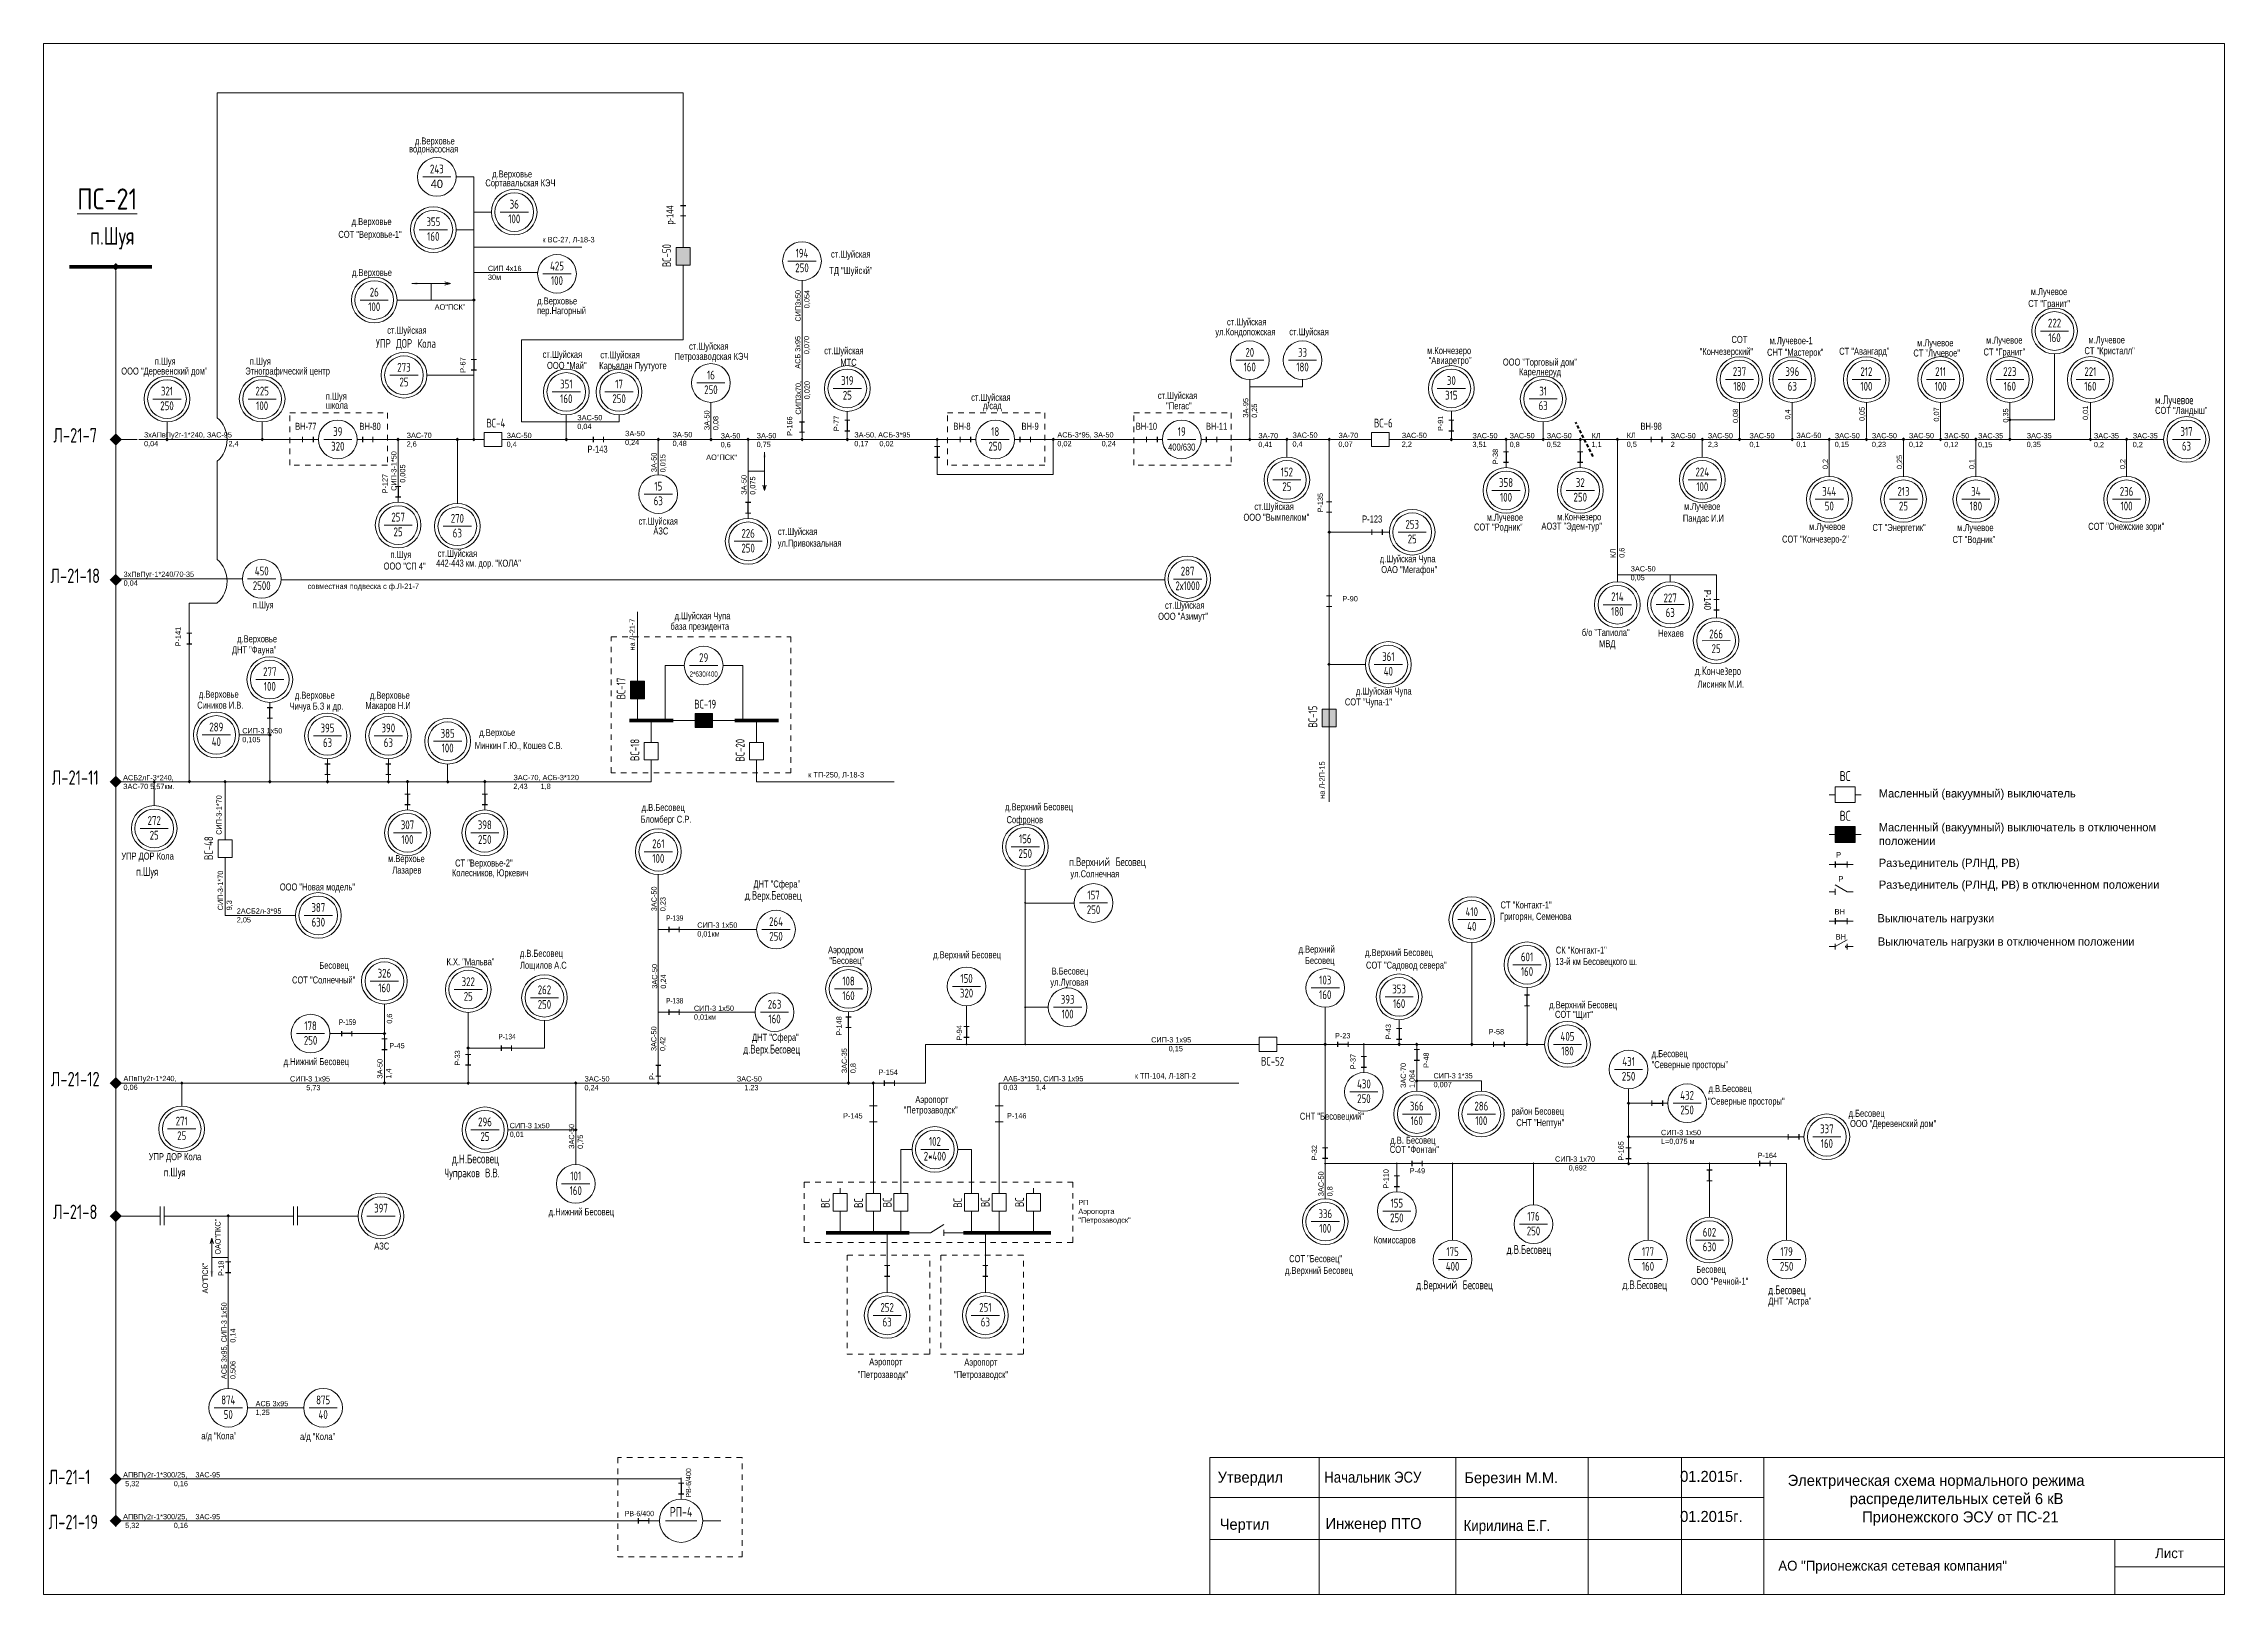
# Model space of a CAD drawing. Header units: millimetres. Extents: x 11 to 409, y 3 to 285.
import ezdxf
from ezdxf.enums import TextEntityAlignment as Align

# ---------------------------------------------------------------- set-up
doc = ezdxf.new("R2010")
doc.units = ezdxf.units.MM
for name, pattern in [('ACAD_ISO02W100', [15, 12, -3]), ('HIDDEN', [9.525, 6.35, -3.175]), ('JIS_02_1.0', [2, 1, -1])]:
    doc.linetypes.add(name, pattern=pattern)
for name, color, linetype, lineweight in [('10_КВ', 250, 'Continuous', 18), ('АТРИБУТЫ', 7, 'Continuous', 13), ('РАЗЪЕД_РУБИЛЬН', 150, 'Continuous', 13), ('ТЕКСТ', 7, 'Continuous', 13)]:
    doc.layers.add(name, color=color, linetype=linetype, lineweight=lineweight)
doc.layers.add('СХ_ОПЕРАТИВНАЯ', color=10, linetype='Continuous')
doc.layers.add('ШУНТ_РАЗЪЕД', color=161, linetype='Continuous')
doc.styles.add('ATTRIB', font='txt.shx', dxfattribs={"width": 0.7, "height": 5})
doc.styles.add('PRINADLEGNOST', font='txt.shx', dxfattribs={"width": 0.7, "height": 7})
doc.styles.add('МП', font='txt.shx', dxfattribs={"width": 0.7, "height": 2.5})
doc.styles.add('ПС', font='txt.shx', dxfattribs={"width": 0.8, "height": 12})
doc.styles.add('ТЕКСТ_МОДЕЛИ', font='txt.shx', dxfattribs={"width": 0.7, "height": 5})

msp = doc.modelspace()

# ---------------------------------------------------------------- texts
at = {"layer": '10_КВ', "color": 7, "ltscale": 100, "insert": (59.51, 186.99), "char_height": 1.0044, "attachment_point": 1}
msp.add_mtext_dynamic_manual_height_columns('совместная подвеска с ф.Л-21-7 ', width=29.8238, gutter_width=1230.87, heights=[0], dxfattribs=at)
at = {"layer": '10_КВ', "color": 7}
for s, insert, char_height, width, attachment_point in [('Масленный (вакуумный) выключатель', (346.03, 149.47), 1.5, 55.4937, 1), ('Масленный (вакуумный) выключатель в отключенном положении', (346.03, 143.29), 1.5, 55.4937, 1), ('Разъединитель (РЛНД, РВ)', (346.03, 136.8), 1.5, 55.4937, 1), ('Разъединитель (РЛНД, РВ) в отключенном положении', (346.03, 132.82), 1.5, 55.4937, 1), ('Выключатель нагрузки', (345.77, 126.7), 1.5, 55.4937, 1), ('ВН', (338.13, 123.06), 1, 55.4937, 1), ('Выключатель нагрузки в отключенном положении', (345.85, 122.44), 1.5, 55.4937, 1), ('Утвердил', (225.46, 25), 2, 17, 1), ('{\\W0.9;Начальник ЭСУ}', (244.89, 25), 2, 28.2382, 1), ('Березин М.М.', (270.44, 24.9), 2, 24.7074, 1), (' 01.2015г.', (309.05, 25.14), 2, 23.9771, 1), ('\\pi9.1667;Электрическая схема нормального режима \\P\\pi20.5;распределительных сетей 6 кВ\\P\\pi22.75;Прионежского ЭСУ от ПС-21', (320.23, 24.41), 2, 84, 1), ('Чертил', (225.83, 16.4), 2, 17, 1), ('Инженер ПТО', (245.14, 16.54), 2, 23.9771, 1), ('{\\W0.9;Кирилина Е.Г.}', (270.32, 16.17), 2, 24.7074, 1), (' 01.2015г.', (309.05, 17.83), 2, 23.9771, 1), ('АО "Прионежская сетевая компания"', (327.7, 8.74), 1.8, 74.3787, 1), ('Лист', (399.03, 10.11), 1.8, 20, 5)]:
    msp.add_mtext(s, dxfattribs=dict(at, insert=insert, char_height=char_height, width=width, attachment_point=attachment_point))
at = {"layer": 'ТЕКСТ', "color": 7, "attachment_point": 1}
for s, insert, char_height, width in [('к ВС-27, Л-18-3', (102.32, 250.22), 1.0044, 38.8356), ('СИП 4x16\\P30м', (92.4, 244.95), 0.963, 30.8818), ('АО"ПСК"', (82.69, 237.93), 1.004, 21.5957), ('ЗАС-50\\P0,04', (108.69, 217.73), 0.963, 30.8818), ('ЗА-50\\P0,24', (117.4, 214.84), 0.963, 30.8818), ('3хАПвПу2г-1*240, ЗАС-95\\P0,04^I^I^I^I2,4', (29.7, 214.6), 0.9625, 30.8818), ('ЗАС-70\\P2,6', (77.57, 214.51), 0.963, 30.8818), ('ЗАС-50\\P0,4', (95.8, 214.48), 0.963, 30.8818), ('ЗА-50\\P0,48', (126.06, 214.64), 0.963, 30.8818), ('ЗА-50\\P0,6', (134.83, 214.42), 0.963, 30.8818), ('ЗА-50\\P0,75', (141.39, 214.45), 0.963, 30.8818), ('ЗА-50, АСБ-3*95\\P0,17^I  0,02', (159.2, 214.6), 0.9625, 30.8818), ('АСБ-3*95, ЗА-50\\P0,02^I^I 0,24', (196.23, 214.6), 0.9625, 30.8818), ('ЗА-70\\P0,41', (232.87, 214.45), 0.963, 30.8818), ('ЗАС-50\\P0,4', (239.1, 214.54), 0.963, 30.8818), ('ЗА-70\\P0,07', (247.48, 214.49), 0.963, 9.7159), ('ЗАС-50\\P2,2', (259.03, 214.49), 0.963, 9.7159), ('ЗАС-50\\P3,51', (271.92, 214.45), 0.963, 30.8818), ('ЗАС-50\\P0,8', (278.69, 214.45), 0.963, 30.8818), ('ЗАС-50\\P0,52', (285.46, 214.45), 0.963, 30.8818), ('КЛ\\P1,1', (293.64, 214.45), 0.963, 30.8818), ('КЛ\\P0,5', (300.05, 214.48), 0.963, 30.8818), ('ЗАС-50\\P2', (308.07, 214.45), 0.963, 30.8818), ('ЗАС-50\\P2,3', (314.84, 214.45), 0.963, 30.8818), ('ЗАС-50\\P0,1', (322.43, 214.45), 0.963, 30.8818), ('ЗАС-50\\P0,1', (330.98, 214.49), 0.963, 30.8818), ('ЗАС-50\\P0,15', (337.98, 214.45), 0.963, 30.8818), ('ЗАС-50\\P0,23', (344.75, 214.45), 0.963, 30.8818), ('ЗАС-50\\P0,12', (351.51, 214.46), 0.963, 30.8818), ('ЗАС-50\\P0,12', (357.93, 214.44), 0.963, 30.8818), ('ЗАС-35\\P0,15', (364.12, 214.43), 0.963, 30.8818), ('ЗАС-35\\P0,35', (372.98, 214.45), 0.963, 30.8818), ('ЗАС-35\\P0,2', (385.23, 214.43), 0.963, 30.8818), ('ЗАС-35\\P0,2', (392.32, 214.43), 0.963, 30.8818), ('АО"ПСК"', (132.2, 210.52), 1.004, 21.5957), ('3хПвПуг-1*240/70-35\\P0,04', (25.96, 189.17), 0.9625, 30.8818), ('Р-90', (248.21, 184.7), 0.963, 6.659), ('АСБ2лГ-3*240, \\PЗАС-70 5,57км.', (25.88, 152.07), 0.9625, 30.8818), ('ЗАС-70, АСБ-3*120\\P2,43^I   1,8', (97.05, 152.09), 0.9625, 30.8818), ('к ТП-250, Л-18-3', (150.79, 152.62), 1.0044, 38.8356), ('Р', (338.64, 133.63), 1, 4.6504), ('2АСБ2л-3*95\\P2,05', (46.6, 127.74), 0.9625, 35.4713), ('СИП-3 1х50 \\P0,01км', (130.57, 125.17), 0.9625, 35.6309), ('СИП-3 1х50 \\P0,01км', (129.96, 110), 0.9625, 35.6309), ('\\pi2.4166;СИП-3 1х95 \\P\\pi5.6251;0,15', (210.91, 104.25), 0.9625, 13.8169), ('Р-23', (246.86, 104.99), 0.963, 6.6589), ('Р-58', (274.88, 105.72), 0.963, 6.6589), ('Р-45', (74.41, 103.19), 0.963, 4.5537), ('АПвПу2г-1*240, \\P0,06^I^I^I  ', (25.94, 97.19), 0.9625, 20.4769), ('\\pi0.19898;СИП-3 1х95\\P\\pi3.1668;5,73', (56.11, 97.13), 0.9625, 9.3815), ('ЗАС-50\\P0,24', (110, 97.13), 0.963, 35.6309), ('\\pi0.59883;ЗАС-50\\P\\pi1.9624;1.23', (137.18, 97.13), 0.9625, 6.4915), ('Р-154', (163.6, 98.34), 0.963, 6.659), ('ААБ-3*150, СИП-3 1х95\\P0,03         1,4', (186.37, 97.16), 0.9625, 36.6579), ('к ТП-104, Л-18П-2', (210.33, 97.69), 1.0044, 16.7658), ('СИП-3 1*35 \\P0,007', (264.82, 97.69), 0.9625, 16.5505), ('СИП-3 1х50\\P0,01', (96.36, 88.61), 0.963, 10.964), ('Р-145', (157.16, 90.38), 0.963, 6.659), ('Р-146', (187.05, 90.39), 0.963, 6.659), ('СИП-3 1х50 \\PL=0,075 м', (306.3, 87.34), 0.9625, 10.5665), ('Р-49', (260.48, 80.36), 0.963, 6.6589), ('\\pi0.88318;СИП-3 1х70 \\P\\pi3.3697;0,692', (286.09, 82.5), 0.9625, 10.5895), ('Р-164', (323.91, 83.16), 0.963, 6.6589), ('РП Аэропорта "Петрозаводск"', (200.06, 74.57), 0.9625, 6.659), ('АСБ 3х95\\P1,25', (50.03, 37.9), 0.963, 10.964), ('АПВПу2г-1*300/25,    3АС-95\\P 5,32                 0,16 ', (25.88, 24.91), 0.9625, 30.8818), ('АПВПу2г-1*300/25,    3АС-95\\P 5,32                 0,16 ', (25.88, 17.28), 0.9625, 30.8818), ('{\\W0.8;РВ-6/400}', (117.33, 17.84), 0.9625, 6.659)]:
    msp.add_mtext(s, dxfattribs=dict(at, insert=insert, char_height=char_height, width=width))
at = {"layer": 'ТЕКСТ', "color": 7}
for s, insert, char_height, width, attachment_point, rotation in [('СИП3х50\\P0,054', (148.46, 240.53), 0.963, 9.7159, 3, 90), ('АСБ 3х95\\P0,070', (148.41, 232.15), 0.963, 9.7159, 3, 90), ('Р-67', (87.35, 225.43), 0.963, 6.659, 1, 90), ('СИП3х70,\\P0,020', (148.5, 223.93), 0.963, 9.7159, 3, 90), ('ЗА-95\\P0,25', (230.07, 217.22), 0.963, 9.7159, 1, 90), ('0,08', (319.4, 216.27), 0.963, 9.7159, 1, 90), ('0,05', (342.46, 216.64), 0.963, 9.7159, 1, 90), ('0,07', (356.04, 216.53), 0.963, 9.7159, 1, 90), ('0,35', (368.66, 216.35), 0.963, 9.7159, 1, 90), ('0,01', (383.21, 216.82), 0.963, 9.7159, 1, 90), ('ЗА-50\\P0,08', (131.84, 214.96), 0.963, 9.7159, 1, 90), ('Р-166', (146.93, 213.92), 0.963, 6.659, 1, 90), ('Р-77', (155.46, 214.79), 0.963, 6.659, 1, 90), ('Р-91', (265.61, 214.8), 0.963, 6.659, 1, 90), ('0,4', (328.9, 216.91), 0.963, 9.7159, 1, 90), ('СИП-3-1*50\\P    0,005', (74.76, 203.9), 0.963, 9.2473, 1, 90), ('Р-38', (275.62, 208.75), 0.963, 6.659, 1, 90), ('Р-127', (73.14, 203.44), 0.963, 6.659, 1, 90), ('ЗА-50\\P0,015', (122.2, 207.26), 0.963, 9.7159, 1, 90), ('0,2', (335.77, 207.86), 0.963, 9.7159, 1, 90), ('0,25', (349.3, 207.86), 0.963, 9.7159, 1, 90), ('0,1', (362.49, 207.86), 0.963, 9.7159, 1, 90), ('0,2', (389.98, 207.86), 0.963, 9.7159, 1, 90), ('ЗА-50\\P0,075', (138.59, 203.19), 0.963, 9.7159, 1, 90), ('Р-135', (243.69, 199.96), 0.963, 6.659, 1, 90), ('КЛ\\P0,6', (299.82, 191.68), 0.963, 9.7159, 7, 90), ('ЗАС-50\\P0,05', (300.75, 187.41), 0.963, 30.8818, 7, 0.0249), ('на Л-21-7', (118.22, 174.78), 0.963, 9.7159, 1, 90), ('Р-141', (35.42, 175.54), 0.963, 6.659, 1, 90), ('на Л-2П-15', (243.99, 147.71), 1.004, 38.8356, 1, 90), ('СИП-3-1*70', (42.87, 141.15), 0.963, 9.7159, 1, 90), ('СИП-3-1*70\\P9,3', (43.14, 127.38), 0.963, 9.7159, 1, 90), ('3АС-50\\P0,23', (122.21, 127.22), 0.963, 11.1433, 1, 90), ('3АС-50\\P0,24', (122.3, 113.09), 0.963, 11.1433, 1, 90), ('0,6', (73.97, 106.7), 0.963, 4.5537, 1, 90), ('Р-148', (155.94, 104.51), 0.963, 6.0223, 1, 90), ('3АС-50\\P0,42', (122.16, 101.72), 0.963, 11.1433, 1, 90), ('Р-94', (177.88, 103.61), 0.963, 6.659, 1, 90), ('Р-43', (256.09, 103.82), 0.963, 6.6589, 1, 90), ('ЗА-50\\P1,4', (72.21, 96.67), 0.963, 6.7947, 1, 90), ('Р-33', (86.35, 99.04), 0.963, 6.659, 1, 90), ('ЗАС-35\\P0,8', (156.9, 97.67), 0.963, 6.1185, 1, 90), ('Р-37', (249.67, 98.38), 0.963, 6.6589, 1, 90), ('Р-48', (263, 98.64), 0.963, 6.6589, 1, 90), ('Р-', (121.83, 96.42), 0.963, 6.0223, 1, 90), ('ЗАС-70\\P1,064', (258.82, 94.98), 0.963, 9.6871, 1, 90), ('ЗАС-50\\P0,75', (107.16, 83.87), 0.963, 9.7159, 1, 90), ('Р-32', (242.62, 81.76), 0.963, 6.6589, 1, 90), ('Р-165', (298.53, 81.73), 0.963, 6.6589, 1, 90), ('ЗАС-50\\P0,8', (243.83, 75.2), 0.963, 9.7159, 1, 90), ('Р-110', (255.67, 76.63), 0.963, 6.6589, 1, 90), ('{\\W0.9;ОАО"ПКС"}', (42.65, 64.6), 1.0044, 21.5957, 1, 90), ('АО"ПСК"', (40.34, 57.52), 1.004, 21.5957, 1, 90), ('Р-18', (43.26, 60.68), 0.963, 6.659, 1, 90), ('АСБ 3х95, СИП-3 1х50\\P0,506         0,14', (43.8, 41.87), 0.9625, 22.2877, 1, 90), ('{\\W0.8;РВ-6/400}', (128.49, 20.26), 0.9625, 6.659, 1, 90)]:
    msp.add_mtext(s, dxfattribs=dict(at, insert=insert, char_height=char_height, width=width, attachment_point=attachment_point, rotation=rotation))
at = {"layer": 'ТЕКСТ', "insert": (47.6, 160.62), "char_height": 0.963, "width": 35.4713, "attachment_point": 1}
msp.add_mtext('СИП-3 1х50\\P0,105', dxfattribs=at)

# ---------------------------------------------------------------- blocks, each defined once
blk = doc.blocks.new('НАЗВАНИЕ_ОБЪЕКТА')
at = {"layer": 'АТРИБУТЫ'}
for tag, height, style, width, p in [('НОМЕР-ПС', 12, 'ПС', 0.8, (0, 0)), ('МЕСТОПОЛОЖЕНИЕ', 10, 'МП', 0.7, (0, -22)), ('ПРИНАДЛЕЖНОСТЬ', 7, 'PRINADLEGNOST', 0.7, (0, -37))]:
    blk.add_attdef(tag, text='', height=height, dxfattribs=dict(at, style=style, width=width)).set_placement(p, align=Align.TOP_CENTER)
blk = doc.blocks.new('ПРИСОЕД_ШИНЕ')
at = {"color": 0}
blk.add_solid([(0, 2.12), (2.12, 0), (-2.12, 0), (0, -2.12)], dxfattribs=at)
at = {"layer": 'АТРИБУТЫ', "style": 'ATTRIB', "width": 0.7}
blk.add_attdef('ДИСП_НОМ', text='', height=5, dxfattribs=at).set_placement((0, 3.12), align=Align.CENTER)
blk = doc.blocks.new('ОТВЕТВЛЕНИЕ')
at = {"color": 0, "linetype": 'ByBlock'}
blk.add_solid([(0, 1.1), (1.1, 0), (-1.1, 0), (0, -1.1)], dxfattribs=at)
blk = doc.blocks.new('ТРАНСФ_ПОДСТ')
at = {"color": 7}
blk.add_line((-8, -11), (8, -11), dxfattribs=at)
at = {"color": 0}
blk.add_circle((0, -11), 11, dxfattribs=at)
at = {"layer": 'АТРИБУТЫ', "style": 'ATTRIB', "width": 0.7, "flags": 4}
for tag, p in [('OBOZN', (0, -9)), ('MOCHNOCT', (0, -17.3))]:
    blk.add_attdef(tag, text='', height=5, dxfattribs=at).set_placement(p, align=Align.CENTER)
at = {"layer": 'АТРИБУТЫ', "style": 'ТЕКСТ_МОДЕЛИ', "width": 0.7}
blk.add_attdef('MESTO_1', text='', height=5, dxfattribs=at).set_placement((14, -11), align=Align.BOTTOM_LEFT)
blk.add_attdef('MESTO_2', text='', height=5, dxfattribs=at).set_placement((14, -12), align=Align.TOP_LEFT)
blk = doc.blocks.new('ВЫКЛ_НАГРУЗКИ')
at = {"color": 0, "linetype": 'ByBlock'}
for p, q in [((0, 0), (0, -3)), ((0, -9), (0, -12))]:
    blk.add_line(p, q, dxfattribs=at)
at = {"layer": 'РАЗЪЕД_РУБИЛЬН', "color": 0, "linetype": 'ByBlock'}
blk.add_line((-1.5, -3), (1.5, -3), dxfattribs=at)
at = {"layer": 'СХ_ОПЕРАТИВНАЯ', "color": 0, "linetype": 'ByBlock'}
blk.add_line((-1.5, -9), (1.5, -9), dxfattribs=at)
at = {"layer": 'РАЗЪЕД_РУБИЛЬН', "color": 7, "style": 'ATTRIB', "width": 0.7}
blk.add_attdef('ДИСП_НОМ', text='', height=5, dxfattribs=at).set_placement((-4.75, -6), align=Align.MIDDLE_RIGHT)
at = {"layer": 'РАЗЪЕД_РУБИЛЬН', "color": 7, "style": 'ATTRIB', "width": 0.7, "flags": 1}
blk.add_attdef('КОД', text='', height=5, dxfattribs=at).set_placement((-4.75, -12), align=Align.MIDDLE_RIGHT)
blk = doc.blocks.new('ВЫКЛЮЧАТЕЛЬ')
at = {"color": 0, "linetype": 'ByBlock'}
for p, q in [((0, 0), (0, -3)), ((0, -13), (0, -16))]:
    blk.add_line(p, q, dxfattribs=at)
blk.add_lwpolyline([(-4, -3), (4, -3), (4, -13), (-4, -13)], close=True, dxfattribs=at)
at = {"layer": 'АТРИБУТЫ', "style": 'ATTRIB', "width": 0.7}
blk.add_attdef('ДИСП_НОМ', text='', height=5, dxfattribs=at).set_placement((-6, -8), align=Align.MIDDLE_RIGHT)
at = {"layer": 'АТРИБУТЫ', "style": 'ATTRIB', "width": 0.7, "flags": 1}
blk.add_attdef('КОД', text='', height=5, dxfattribs=at).set_placement((-6, -14), align=Align.MIDDLE_RIGHT)
blk = doc.blocks.new('РАЗЪЕДИНИТЕЛЬ')
at = {"color": 0, "linetype": 'ByBlock'}
for p, q in [((0, 0), (0, -3)), ((0, -9), (0, -12))]:
    blk.add_line(p, q, dxfattribs=at)
at = {"layer": 'РАЗЪЕД_РУБИЛЬН', "color": 0, "linetype": 'ByBlock'}
blk.add_line((-1.5, -3), (1.5, -3), dxfattribs=at)
at = {"layer": 'СХ_ОПЕРАТИВНАЯ', "color": 0, "linetype": 'ByBlock'}
blk.add_line((-1.5, -9), (1.5, -9), dxfattribs=at)
at = {"layer": 'ШУНТ_РАЗЪЕД', "color": 0}
blk.add_line((0, -3), (0, -9), dxfattribs=at)
at = {"layer": 'РАЗЪЕД_РУБИЛЬН', "color": 7, "style": 'ATTRIB', "width": 0.7}
blk.add_attdef('ДИСП_НОМ', text='', height=5, dxfattribs=at).set_placement((-4.75, -6), align=Align.MIDDLE_RIGHT)
at = {"layer": 'РАЗЪЕД_РУБИЛЬН', "color": 7, "style": 'ATTRIB', "width": 0.7, "flags": 1}
blk.add_attdef('КОД', text='', height=5, dxfattribs=at).set_placement((-4.75, -12), align=Align.MIDDLE_RIGHT)
blk = doc.blocks.new('A$C260D3021')
at = {"layer": '10_КВ', "xscale": 0.3194399999997586, "yscale": 0.3194399999997586, "zscale": 0.3194399999997586}
blk.add_blockref('ОТВЕТВЛЕНИЕ', (0.34, 0.34), dxfattribs=at)

# ---------------------------------------------------------------- hatches: boundary and pattern name
at = {"layer": '10_КВ'}
h = msp.add_hatch(color=7, dxfattribs=at)
h.dxf.hatch_style = 1
h.paths.add_polyline_path([(129.27, 248.27), (126.7, 248.27), (126.7, 245.06), (129.27, 245.06)])
edge = h.paths.add_edge_path()
edge.add_line((127.99, 245.06), (127.99, 244.1))
edge = h.paths.add_edge_path()
edge.add_line((127.99, 249.23), (127.99, 248.27))
h.paths.add_polyline_path([(126.2, 243.46), (126.2, 249.31), (123.8, 249.31), (123.8, 243.46)], flags=9)
h = msp.add_hatch(color=7, dxfattribs=at)
h.paths.add_polyline_path([(85.57, 241.71), (84.56, 241.71), (84.56, 241.41)])
h.paths.add_polyline_path([(85.57, 241.71), (84.56, 242.01), (84.56, 241.71)])
h.paths.add_polyline_path([(79.54, 241.41), (79.54, 241.71), (78.54, 241.71)])
h.paths.add_polyline_path([(78.54, 241.71), (79.54, 241.71), (79.54, 242.01)])
h = msp.add_hatch(color=7, dxfattribs=at)
h.paths.add_polyline_path([(142.85, 203.95), (142.85, 204.96), (142.55, 204.96)])
h.paths.add_polyline_path([(142.85, 203.95), (143.15, 204.96), (142.85, 204.96)])
h.paths.add_polyline_path([(142.55, 209.98), (142.85, 209.98), (142.85, 210.98)])
h.paths.add_polyline_path([(142.85, 210.98), (142.85, 209.98), (143.15, 209.98)])
for points in [[(120.95, 169.18), (118.39, 169.18), (118.39, 165.97), (120.95, 165.97)], [(130.17, 163.28), (130.17, 160.71), (133.38, 160.71), (133.38, 163.28)], [(338.05, 142.69), (338.05, 139.77), (341.69, 139.77), (341.69, 142.69)]]:
    msp.add_hatch(color=7, dxfattribs=at).paths.add_polyline_path(points)
h = msp.add_hatch(color=7, dxfattribs=at)
h.dxf.hatch_style = 1
h.paths.add_polyline_path([(247.08, 164.06), (244.52, 164.06), (244.52, 160.86), (247.08, 160.86)])
edge = h.paths.add_edge_path()
edge.add_line((245.8, 160.86), (245.8, 159.89))
edge = h.paths.add_edge_path()
edge.add_line((245.8, 165.03), (245.8, 164.06))
h.paths.add_polyline_path([(244.01, 159.44), (244.01, 165.11), (241.61, 165.11), (241.61, 159.44)], flags=9)
h = msp.add_hatch(color=7, dxfattribs=at)
h.paths.add_polyline_path([(42.04, 67.6), (42.04, 66.59), (42.34, 66.59)])
h.paths.add_polyline_path([(42.04, 67.6), (41.74, 66.59), (42.04, 66.59)])
h.paths.add_polyline_path([(42.34, 61.57), (42.04, 61.57), (42.04, 60.57)])
h.paths.add_polyline_path([(42.04, 60.57), (42.04, 61.57), (41.74, 61.57)])

# ---------------------------------------------------------------- linework, layer by layer
at = {"layer": '10_КВ', "color": 7}
for p, q in [((43.03, 217.24), (43.03, 276.5)), ((127.99, 276.5), (43.03, 276.5)), ((127.99, 260.6), (127.99, 276.5)), ((89.82, 261.16), (86.61, 261.16)), ((89.82, 254.74), (89.82, 261.16)), ((127.99, 256.93), (127.99, 260.6)), ((89.82, 251.53), (89.82, 254.74)), ((89.82, 254.74), (93.02, 254.74)), ((127.99, 254.04), (127.99, 256.93)), ((89.82, 251.53), (86.61, 251.53)), ((89.82, 248.33), (89.82, 251.53)), ((127.99, 249.23), (127.99, 253.08)), ((89.82, 248.33), (109.52, 248.33)), ((89.82, 245.12), (89.82, 248.33)), ((24.54, 213.95), (24.54, 244.08)), ((89.82, 241.91), (89.82, 245.12)), ((127.99, 231.47), (127.99, 244.1)), ((89.82, 238.7), (75.85, 238.7)), ((78.54, 241.71), (85.57, 241.71)), ((82.05, 241.71), (82.05, 238.7)), ((85.57, 241.71), (84.56, 242.01)), ((85.57, 241.71), (84.56, 241.41)), ((89.82, 238.7), (89.82, 241.91)), ((89.82, 228.84), (89.82, 238.7)), ((149.67, 242.28), (149.67, 217.47)), ((98.53, 216.48), (98.53, 231.47)), ((98.53, 231.47), (127.99, 231.47)), ((378.06, 228.88), (378.06, 216.85)), ((89.82, 224.99), (81.26, 224.99)), ((89.82, 213.27), (89.82, 224.99)), ((231.31, 222.89), (231.31, 224.18)), ((231.31, 213.27), (231.31, 222.89)), ((231.31, 222.89), (240.93, 222.89)), ((240.93, 222.89), (240.93, 224.18)), ((133.06, 213.62), (133.06, 220.04)), ((320.61, 213.62), (320.61, 220.03)), ((330.24, 213.62), (330.24, 220.03)), ((343.75, 213.62), (343.75, 220.03)), ((357.29, 213.62), (357.29, 220.04)), ((369.91, 213.62), (369.91, 220.04)), ((384.59, 213.62), (384.59, 220.04)), ((33.88, 213.27), (33.88, 216.47)), ((51.23, 213.27), (51.23, 216.47)), ((106.69, 216.48), (98.53, 216.48)), ((106.69, 216.48), (106.69, 217.76)), ((106.69, 213.27), (106.69, 216.48)), ((106.69, 216.48), (116.31, 216.48)), ((116.31, 216.48), (116.31, 217.76)), ((157.93, 217.76), (157.93, 218.4)), ((268.07, 217.76), (268.07, 218.4)), ((284.81, 213.27), (284.81, 216.48)), ((371.4, 216.85), (369.91, 216.85)), ((378.06, 216.85), (371.4, 216.85)), ((24.54, 212.59), (24.54, 14.93)), ((25.22, 213.27), (28.43, 213.27)), ((28.77, 213.27), (51.23, 213.27)), ((51.23, 213.27), (57.64, 213.27)), ((58.61, 213.27), (60.53, 213.27)), ((69.51, 213.27), (71.44, 213.27)), ((72.4, 213.27), (88.72, 213.27)), ((76.03, 213.02), (76.02, 201.83)), ((86.82, 201.6), (86.82, 213.27)), ((88.72, 213.27), (91.71, 213.27)), ((95.88, 213.27), (106.69, 213.27)), ((107.04, 213.27), (116.66, 213.27)), ((116.66, 213.27), (133.06, 213.27)), ((123.46, 206.83), (123.46, 213.25)), ((133.41, 213.27), (157.93, 213.27)), ((139.84, 202.37), (139.84, 212.93)), ((142.85, 210.98), (142.85, 203.95)), ((157.93, 213.27), (157.93, 213.91)), ((158.27, 213.27), (174.31, 213.27)), ((174.31, 213.27), (177.52, 213.27)), ((174.31, 213.27), (174.31, 206.85)), ((178.48, 213.27), (180.4, 213.27)), ((189.39, 213.27), (191.31, 213.27)), ((192.28, 213.27), (195.48, 213.27)), ((195.48, 213.27), (211.53, 213.27)), ((195.48, 213.27), (195.48, 206.85)), ((212.49, 213.27), (214.41, 213.27)), ((223.4, 213.27), (225.32, 213.27)), ((226.28, 213.27), (231.31, 213.27)), ((231.66, 213.27), (238.08, 213.27)), ((238.08, 210.06), (238.08, 213.27)), ((238.43, 213.27), (245.46, 213.27)), ((245.8, 212.93), (245.8, 202.89)), ((246.14, 213.27), (252.56, 213.27)), ((257.69, 213.27), (267.73, 213.27)), ((268.07, 213.27), (268.07, 213.91)), ((268.41, 213.27), (278.04, 213.27)), ((278.04, 213.27), (278.04, 211.99)), ((278.39, 213.27), (284.81, 213.27)), ((285.16, 213.27), (291.58, 213.27)), ((291.58, 213.27), (291.58, 211.99)), ((291.93, 213.27), (298.35, 213.27)), ((298.35, 213.27), (298.35, 187.31)), ((298.7, 213.27), (311.53, 213.27)), ((304.53, 213.27), (306.45, 213.27)), ((307.42, 213.27), (313.83, 213.27)), ((313.83, 210.07), (313.83, 213.27)), ((314.19, 213.28), (330.23, 213.28)), ((330.23, 213.28), (336.64, 213.28)), ((336.99, 206.52), (336.99, 212.94)), ((337.33, 213.28), (343.74, 213.28)), ((344.09, 213.28), (350.51, 213.28)), ((350.52, 206.52), (350.52, 212.94)), ((350.86, 213.28), (363.7, 213.28)), ((363.71, 206.52), (363.71, 212.94)), ((364.05, 213.28), (370.47, 213.28)), ((370.47, 213.28), (384.77, 213.28)), ((384.77, 213.28), (391.18, 213.28)), ((391.19, 206.52), (391.19, 212.94)), ((391.53, 213.28), (397.95, 213.28)), ((142.85, 207.47), (139.84, 207.47)), ((174.31, 206.85), (195.48, 206.85)), ((139.84, 198.85), (139.84, 203.16)), ((142.85, 203.95), (142.55, 204.96)), ((142.85, 203.95), (143.15, 204.96)), ((245.8, 202.89), (245.8, 201.92)), ((245.32, 201.92), (246.28, 201.92)), ((245.32, 200), (246.28, 200)), ((245.8, 200), (245.8, 201.93)), ((245.8, 199.04), (245.8, 200)), ((245.8, 199.04), (245.8, 158.36)), ((252.58, 196.35), (245.8, 196.35)), ((256.77, 196.35), (253.54, 196.35)), ((256.43, 196.35), (256.77, 196.35)), ((298.35, 192.35), (298.35, 191.07)), ((298.35, 188.59), (307.97, 188.59)), ((307.97, 188.59), (316.42, 188.6)), ((307.97, 188.59), (307.97, 187.31)), ((316.42, 188.6), (316.42, 185.07)), ((37.95, 178.88), (37.95, 183.44)), ((245.32, 184.76), (246.28, 184.76)), ((245.8, 182.83), (245.8, 184.76)), ((316.42, 184.11), (316.42, 181.22)), ((119.67, 170.14), (119.67, 181.8)), ((245.32, 182.83), (246.28, 182.83)), ((316.42, 181.22), (316.42, 180.74)), ((37.95, 167.03), (37.95, 175.03)), ((124.69, 162), (124.69, 172.04)), ((128.21, 172.04), (124.69, 172.04)), ((135.27, 172.04), (138.86, 172.04)), ((138.86, 162), (138.86, 172.04)), ((252.4, 172.22), (245.8, 172.22)), ((37.95, 167.03), (37.95, 150.84)), ((119.67, 162), (119.67, 165.01)), ((52.63, 161.45), (52.63, 150.84)), ((122.18, 162), (122.18, 158.98)), ((126.2, 162), (129.21, 162)), ((134.34, 162), (137.36, 162)), ((141.38, 162), (141.38, 158.98)), ((245.8, 158.36), (245.8, 147.18)), ((85.05, 150.84), (85.05, 154.05)), ((122.18, 153.85), (122.18, 150.84)), ((141.38, 153.85), (141.38, 150.84)), ((25.22, 150.84), (44.47, 150.84)), ((31.55, 146.49), (31.55, 150.47)), ((44.47, 150.84), (44.47, 141.21)), ((59.18, 150.84), (44.81, 150.84)), ((59.18, 150.84), (62.39, 150.84)), ((62.39, 150.84), (68.81, 150.84)), ((68.81, 150.84), (72.02, 150.84)), ((72.02, 150.84), (80.05, 150.84)), ((77.73, 150.84), (77.73, 149.55)), ((96.09, 150.84), (80.05, 150.84)), ((91.82, 150.84), (91.82, 149.55)), ((96.09, 150.84), (112.14, 150.84)), ((122.18, 150.84), (112.14, 150.84)), ((141.38, 150.84), (166.48, 150.84)), ((143.75, 150.84), (143.75, 150.84)), ((44.47, 136.08), (44.47, 132.87)), ((44.47, 132.87), (44.47, 126.45)), ((123.47, 101.72), (123.47, 133.9)), ((338.05, 130.75), (338.05, 131.29)), ((340.24, 130.75), (338.06, 132.06)), ((190.38, 128.72), (199.3, 128.72)), ((336.96, 130.75), (338.05, 130.75)), ((338.05, 130.75), (338.05, 130.2)), ((340.24, 130.75), (341.33, 130.75)), ((44.47, 126.45), (57.3, 126.45)), ((141.4, 123.88), (123.47, 123.88)), ((271.8, 103.28), (271.8, 121.51)), ((336.96, 120.76), (338.05, 120.76)), ((338.05, 120.76), (340.25, 122)), ((338.05, 120.21), (338.05, 121.3)), ((340.24, 120.21), (340.24, 121.3)), ((341.33, 120.76), (340.24, 120.76)), ((73.52, 103.92), (73.52, 110.29)), ((88.81, 108.11), (88.81, 108.76)), ((88.81, 102.07), (88.81, 108.11)), ((141.13, 108.81), (123.47, 108.81)), ((158.15, 108.87), (158.15, 102.29)), ((179.67, 109.98), (179.67, 102.94)), ((245.08, 103.28), (245.08, 109.7)), ((258.55, 106.79), (258.55, 107.43)), ((102.7, 102.26), (102.7, 107.28)), ((123.47, 100.03), (123.47, 106.07)), ((88.81, 102.26), (93.83, 102.26)), ((97.68, 102.26), (102.7, 102.26)), ((158.15, 95.87), (158.15, 102.29)), ((236.24, 102.94), (240.41, 102.94)), ((238.66, 102.94), (245.07, 102.94)), ((245.07, 102.94), (245.08, 85.04)), ((245.07, 102.94), (252.13, 102.94)), ((252.13, 102.94), (258.55, 102.94)), ((252.13, 102.94), (252.13, 101.66)), ((258.55, 102.94), (261.76, 102.94)), ((261.76, 102.94), (261.76, 94.4)), ((261.76, 102.94), (271.8, 102.94)), ((271.8, 102.94), (274.81, 102.94)), ((278.66, 102.94), (285.08, 102.94)), ((25.22, 95.85), (28.51, 95.85)), ((51.02, 95.87), (28.1, 95.85)), ((36.56, 91.67), (36.56, 95.65)), ((50.94, 95.87), (73.4, 95.87)), ((73.4, 95.87), (88.47, 95.87)), ((88.81, 96.21), (88.81, 98.22)), ((89.15, 95.87), (114.26, 95.87)), ((108.41, 95.53), (108.41, 81.02)), ((114.26, 95.87), (120.67, 95.87)), ((120.67, 95.87), (145.61, 95.87)), ((141.44, 95.87), (172.16, 95.87)), ((162.68, 95.86), (162.2, 95.87)), ((162.68, 91.72), (162.68, 95.86)), ((162.68, 91.71), (162.68, 95.86)), ((185.61, 95.87), (229.34, 95.87)), ((185.61, 91.72), (185.61, 95.87)), ((162.68, 91.71), (161.98, 91.71)), ((162.68, 88.82), (162.68, 91.72)), ((162.68, 91.71), (163.38, 91.71)), ((185.61, 91.72), (184.91, 91.72)), ((185.61, 91.72), (186.32, 91.72)), ((185.61, 88.83), (185.61, 91.72)), ((300.39, 81.53), (300.39, 94.82)), ((163.38, 88.82), (161.98, 88.82)), ((162.68, 79.72), (162.68, 88.82)), ((162.68, 88.82), (163.38, 88.82)), ((186.32, 88.83), (184.91, 88.83)), ((185.61, 87.87), (185.61, 88.83)), ((185.61, 88.83), (186.32, 88.83)), ((185.61, 79.72), (185.61, 87.87)), ((167.7, 83.77), (169.73, 83.77)), ((167.7, 76.71), (167.7, 83.77)), ((178.07, 83.77), (180.59, 83.77)), ((180.59, 76.71), (180.59, 83.77)), ((162.68, 76.71), (162.68, 79.72)), ((185.61, 76.71), (185.61, 79.72)), ((245.08, 81.19), (249.3, 81.19)), ((245.08, 81.19), (245.08, 74.77)), ((248.29, 81.19), (268.5, 81.19)), ((258.13, 81.19), (258.13, 79.91)), ((266.05, 81.19), (329.21, 81.19)), ((268.3, 81.19), (268.3, 67.22)), ((283.05, 81.19), (283.05, 73.66)), ((303.93, 81.19), (303.93, 67.22)), ((329.21, 81.19), (329.21, 67.22)), ((25.22, 71.62), (32.66, 71.62)), ((33.39, 71.62), (56.97, 71.62)), ((45.05, 71.62), (45.05, 40.17)), ((57.69, 71.62), (68.76, 71.62)), ((156.62, 68.56), (156.62, 71.58)), ((162.68, 68.56), (162.68, 71.58)), ((165.19, 68.56), (165.19, 63.54)), ((167.7, 68.56), (167.7, 71.58)), ((169.21, 68.56), (172.22, 68.56)), ((172.22, 68.56), (173.1, 68.56)), ((173.1, 68.56), (175.51, 70.08)), ((175.51, 68.56), (175.51, 69.09)), ((176.07, 68.56), (175.51, 68.56)), ((175.51, 68.56), (175.51, 67.99)), ((176.07, 68.56), (179.09, 68.56)), ((180.59, 68.56), (180.59, 71.58)), ((183.1, 68.56), (183.1, 63.54)), ((185.61, 68.56), (185.61, 71.58)), ((191.87, 68.56), (191.87, 71.58)), ((42.04, 67.6), (41.74, 66.59)), ((42.04, 60.57), (42.04, 67.6)), ((42.04, 67.6), (42.34, 66.59)), ((42.04, 64.08), (45.05, 64.08)), ((165.19, 59.69), (165.19, 57.68)), ((183.1, 59.69), (183.1, 57.68)), ((48.58, 36.64), (58.82, 36.64)), ((409.03, 27.61), (224.03, 27.61)), ((224.03, 27.61), (224.03, 2.61)), ((243.98, 27.61), (243.98, 2.61)), ((268.86, 27.61), (268.86, 2.61)), ((293.03, 27.61), (293.03, 2.61)), ((310.03, 27.61), (310.03, 2.61)), ((325.03, 27.61), (325.03, 2.61)), ((25.22, 23.67), (71.36, 23.67)), ((127.62, 20), (127.62, 23.67)), ((325.03, 20.3), (224.03, 20.3)), ((134.87, 16.05), (131.57, 16.05)), ((409.03, 12.61), (224.03, 12.61)), ((389.03, 2.61), (389.03, 12.61)), ((389.03, 7.61), (409.03, 7.61))]:
    msp.add_line(p, q, dxfattribs=at)
at = {"layer": '10_КВ', "color": 7, "ltscale": 100}
for p, q in [((89.83, 243.73), (101.47, 243.73)), ((47.62, 187.84), (24.54, 187.84)), ((54.67, 187.65), (215.83, 187.64)), ((43.03, 183.44), (37.95, 183.44)), ((47.04, 159.37), (52.63, 159.37)), ((281.87, 102.94), (281.87, 113.28)), ((194.57, 109.7), (190.38, 109.7)), ((63.59, 104.89), (73.52, 104.89)), ((172.16, 102.94), (172.16, 95.87)), ((96.03, 87.35), (108.41, 87.35)), ((32.66, 73.38), (32.66, 69.93)), ((33.39, 73.38), (33.39, 69.93)), ((56.97, 73.38), (56.97, 69.93)), ((57.69, 73.38), (57.69, 69.93))]:
    msp.add_line(p, q, dxfattribs=at)
at = {"layer": '10_КВ', "color": 6, "linetype": 'HIDDEN', "lineweight": 60, "ltscale": 0.1}
msp.add_line((293.91, 210.15), (290.76, 216.4), dxfattribs=at)
at = {"layer": '10_КВ', "color": 7, "linetype": 'ACAD_ISO02W100'}
msp.add_line((73.52, 96.23), (73.52, 102.27), dxfattribs=at)
at = {"layer": '10_КВ', "linetype": 'Continuous'}
msp.add_lwpolyline([(11.38, 2.61), (409.03, 2.61), (409.03, 285.47), (11.38, 285.47)], close=True, dxfattribs=at)
at = {"layer": '10_КВ', "color": 7, "const_width": 0.642}
for points in [[(31.17, 244.76), (16.1, 244.76)], [(126.2, 162), (118.16, 162)], [(145.39, 162), (137.36, 162)], [(169.21, 68.56), (154.04, 68.56)], [(195.05, 68.56), (179.09, 68.56)]]:
    msp.add_lwpolyline(points, dxfattribs=at)
at = {"layer": '10_КВ', "color": 7, "linetype": 'JIS_02_1.0'}
for points in [[(56.3, 218.11), (74.06, 218.11), (74.06, 208.61), (56.3, 208.61)], [(176.17, 218.11), (193.93, 218.11), (193.93, 208.61), (176.17, 208.61)], [(210.18, 218.11), (227.94, 218.11), (227.94, 208.61), (210.18, 208.61)], [(114.88, 177.29), (147.64, 177.29), (147.64, 152.47), (114.88, 152.47)], [(150.09, 77.82), (199.03, 77.82), (199.03, 66.78), (150.09, 66.78)], [(157.89, 46.43), (172.96, 46.43), (172.96, 64.51), (157.89, 64.51)], [(174.96, 46.43), (190.03, 46.43), (190.03, 64.51), (174.96, 64.51)], [(116.06, 9.48), (138.74, 9.48), (138.74, 27.56), (116.06, 27.56)]]:
    msp.add_lwpolyline(points, close=True, dxfattribs=at)
at = {"layer": '10_КВ', "color": 7, "ltscale": 100}
for points in [[(43.03, 191.38), (43.03, 191.38), (43.03, 209.31)], [(190.38, 102.94), (190.38, 134.81)], [(172.16, 102.94), (232.07, 102.94), (232.07, 102.94)], [(261.76, 96.26), (273.54, 96.26), (273.54, 94.4)], [(300.39, 92.2), (307.53, 92.2), (307.53, 92.2)], [(300.39, 86.08), (332.37, 86.08), (332.37, 86.08)], [(315.14, 81.19), (315.14, 81.19), (315.14, 71.4)], [(25.66, 23.67), (127.62, 23.67), (127.62, 23.67), (127.62, 23.67), (127.62, 23.67)], [(24.63, 16.05), (123.67, 16.05), (123.67, 16.05), (123.67, 16.05), (123.67, 16.05)]]:
    msp.add_lwpolyline(points, dxfattribs=at)
at = {"layer": '10_КВ', "color": 7}
msp.add_lwpolyline([(118.39, 169.18), (120.95, 169.18), (120.95, 165.97), (118.39, 165.97)], close=True, dxfattribs=at)
for centre, radius in [((97.2, 254.74), 4.17), ((82.44, 251.53), 4.17), ((71.67, 238.7), 4.17), ((378.06, 233.05), 4.17), ((77.09, 224.99), 4.17), ((157.93, 222.57), 4.17), ((268.07, 222.58), 4.17), ((320.61, 224.2), 4.17), ((330.24, 224.2), 4.17), ((343.75, 224.2), 4.17), ((357.29, 224.21), 4.17), ((369.91, 224.21), 4.17), ((384.59, 224.21), 4.17), ((33.88, 220.65), 4.17), ((51.23, 220.65), 4.17), ((106.69, 221.93), 4.17), ((116.31, 221.93), 4.17), ((284.81, 220.65), 4.17), ((402.12, 213.28), 4.17), ((238.08, 205.89), 4.17), ((278.04, 203.97), 4.17), ((291.58, 203.97), 4.17), ((313.83, 205.9), 4.17), ((336.99, 202.35), 4.17), ((350.52, 202.35), 4.17), ((363.71, 202.35), 4.17), ((391.19, 202.35), 4.17), ((76.02, 197.66), 4.17), ((86.82, 197.43), 4.17), ((139.84, 194.69), 4.17), ((260.94, 196.35), 4.17), ((219.98, 187.81), 4.17), ((298.35, 183.13), 4.17), ((307.98, 183.14), 4.17), ((316.35, 176.57), 4.17), ((256.58, 172.22), 4.17), ((52.63, 169.47), 4.17), ((42.87, 159.37), 4.17), ((63.15, 159.2), 4.17), ((74.24, 159.2), 4.17), ((85.05, 158.22), 4.17), ((31.55, 142.32), 4.17), ((77.73, 141.53), 4.17), ((91.82, 141.53), 4.17), ((123.47, 138.08), 4.17), ((190.38, 138.98), 4.17), ((61.47, 126.45), 4.17), ((271.8, 125.68), 4.17), ((281.87, 117.45), 4.17), ((340.08, 120.76), 0.154), ((73.52, 114.46), 4.17), ((88.81, 112.93), 4.17), ((102.7, 111.45), 4.17), ((158.15, 113.04), 4.17), ((258.55, 111.6), 4.17), ((289.25, 102.94), 4.17), ((36.56, 87.5), 4.17), ((91.86, 87.35), 4.17), ((261.76, 90.23), 4.17), ((273.54, 90.23), 4.17), ((173.9, 83.77), 4.17), ((336.54, 86.08), 4.17), ((72.9, 71.62), 4.17), ((245.08, 70.6), 4.17), ((315.14, 67.23), 4.17), ((165.19, 53.51), 4.17), ((183.1, 53.51), 4.17)]:
    msp.add_circle(centre, radius, dxfattribs=at)
for centre in [(39.56, 213.27), (39.56, 187.41)]:
    msp.add_arc(centre, 5.27, 311.1519, 48.8481, dxfattribs=at)

# ---------------------------------------------------------------- block references
ref = msp.add_blockref('ТРАНСФ_ПОДСТ', (83.08, 264.69), dxfattribs=dict(at, xscale=0.3208414656128962, yscale=0.3208414656128962, zscale=0.3208414656128962))
ref.add_attrib('MESTO_1', 'д.Верховье', dxfattribs={"layer": 'АТРИБУТЫ', "height": 1.283, "width": 0.7}).set_placement((79.08, 266.69), align=Align.BOTTOM_LEFT)
ref.add_attrib('MESTO_2', 'водонасосная', dxfattribs={"layer": 'АТРИБУТЫ', "height": 1.2834, "width": 0.7}).set_placement((78.01, 266.9), align=Align.TOP_LEFT)
ref.add_attrib('OBOZN', '243', dxfattribs={"layer": 'АТРИБУТЫ', "height": 1.604, "style": 'ATTRIB', "width": 0.7, "flags": 4}).set_placement((83.08, 261.8), align=Align.CENTER)
ref.add_attrib('MOCHNOCT', '40', dxfattribs={"layer": 'АТРИБУТЫ', "height": 1.507, "flags": 4}).set_placement((83.08, 259.13), align=Align.CENTER)
ref = msp.add_blockref('НАЗВАНИЕ_ОБЪЕКТА', (23.9, 259.06), dxfattribs=dict(at, xscale=-0.3208414656128962, yscale=0.3208414656130389, zscale=0.3208414656130246))
ref.add_attrib('НОМЕР-ПС', '%%UПС-21', dxfattribs={"layer": 'АТРИБУТЫ', "height": 3.85, "style": 'ПС', "width": 0.8}).set_placement((22.98, 259.06), align=Align.TOP_CENTER)
ref.add_attrib('МЕСТОПОЛОЖЕНИЕ', 'п.Шуя', dxfattribs={"layer": 'АТРИБУТЫ', "height": 3.208, "style": 'МП', "width": 0.7}).set_placement((23.9, 252), align=Align.TOP_CENTER)
ref = msp.add_blockref('ТРАНСФ_ПОДСТ', (97.2, 258.27), dxfattribs=dict(at, xscale=0.3208414656128962, yscale=0.3208414656128962, zscale=0.3208414656128962))
ref.add_attrib('MESTO_1', 'д.Верховье', dxfattribs={"layer": 'АТРИБУТЫ', "height": 1.283, "width": 0.7}).set_placement((93.18, 260.67), align=Align.BOTTOM_LEFT)
ref.add_attrib('MESTO_2', 'Сортавальская КЭЧ', dxfattribs={"layer": 'АТРИБУТЫ', "height": 1.2834, "width": 0.7}).set_placement((91.93, 260.71), align=Align.TOP_LEFT)
ref.add_attrib('OBOZN', '36', dxfattribs={"layer": 'АТРИБУТЫ', "height": 1.604, "style": 'ATTRIB', "width": 0.7, "flags": 4}).set_placement((97.2, 255.38), align=Align.CENTER)
ref.add_attrib('MOCHNOCT', '100', dxfattribs={"layer": 'АТРИБУТЫ', "height": 1.604, "style": 'ATTRIB', "width": 0.7, "flags": 4}).set_placement((97.2, 252.71), align=Align.CENTER)
ref = msp.add_blockref('ТРАНСФ_ПОДСТ', (82.44, 255.06), dxfattribs=dict(at, xscale=0.3208414656128962, yscale=0.3208414656128962, zscale=0.3208414656128962))
ref.add_attrib('MESTO_1', 'д.Верховье', dxfattribs={"layer": 'АТРИБУТЫ', "height": 1.283, "width": 0.7}).set_placement((67.56, 252), align=Align.BOTTOM_LEFT)
ref.add_attrib('MESTO_2', 'СОТ "Верховье-1"', dxfattribs={"layer": 'АТРИБУТЫ', "height": 1.2834, "width": 0.7}).set_placement((65.12, 251.32), align=Align.TOP_LEFT)
ref.add_attrib('OBOZN', '355', dxfattribs={"layer": 'АТРИБУТЫ', "height": 1.604, "style": 'ATTRIB', "width": 0.7, "flags": 4}).set_placement((82.44, 252.18), align=Align.CENTER)
ref.add_attrib('MOCHNOCT', '160', dxfattribs={"layer": 'АТРИБУТЫ', "height": 1.604, "style": 'ATTRIB', "width": 0.7, "flags": 4}).set_placement((82.44, 249.5), align=Align.CENTER)
ref = msp.add_blockref('ВЫКЛ_НАГРУЗКИ', (127.99, 253.08), dxfattribs=dict(at, xscale=-0.3208414656130389, yscale=0.3208414656130389, zscale=0.3208414656130246, rotation=180))
ref.add_attrib('ДИСП_НОМ', 'р-144', dxfattribs={"layer": 'РАЗЪЕД_РУБИЛЬН', "color": 7, "height": 1.283, "rotation": 90, "width": 0.7}).set_placement((125.58, 255.97), align=Align.MIDDLE_RIGHT)
ref = msp.add_blockref('ТРАНСФ_ПОДСТ', (104.99, 247.01), dxfattribs=dict(at, xscale=0.3208414656128962, yscale=0.3208414656128962, zscale=0.3208414656128962))
ref.add_attrib('MESTO_1', 'д.Верховье', dxfattribs={"layer": 'АТРИБУТЫ', "height": 1.283, "width": 0.7}).set_placement((101.39, 237.51), align=Align.BOTTOM_LEFT)
ref.add_attrib('MESTO_2', 'пер.Нагорный', dxfattribs={"layer": 'АТРИБУТЫ', "height": 1.2834, "width": 0.7}).set_placement((101.35, 237.41), align=Align.TOP_LEFT)
ref.add_attrib('OBOZN', '425', dxfattribs={"layer": 'АТРИБУТЫ', "height": 1.604, "style": 'ATTRIB', "width": 0.7, "flags": 4}).set_placement((104.99, 244.12), align=Align.CENTER)
ref.add_attrib('MOCHNOCT', '100', dxfattribs={"layer": 'АТРИБУТЫ', "height": 1.604, "style": 'ATTRIB', "width": 0.7, "flags": 4}).set_placement((104.99, 241.45), align=Align.CENTER)
ref = msp.add_blockref('ВЫКЛЮЧАТЕЛЬ', (127.99, 249.23), dxfattribs=dict(at, xscale=-0.3208414656130389, yscale=0.3208414656130389, zscale=0.3208414656130246))
ref.add_attrib('ДИСП_НОМ', 'ВС-50', dxfattribs={"layer": 'АТРИБУТЫ', "height": 1.604, "rotation": 90, "style": 'ATTRIB', "width": 0.7}).set_placement((125, 248.91), align=Align.MIDDLE_RIGHT)
ref = msp.add_blockref('ТРАНСФ_ПОДСТ', (149.67, 249.34), dxfattribs=dict(at, xscale=0.3208414656128962, yscale=0.3208414656128962, zscale=0.3208414656128962))
ref.add_attrib('MESTO_1', 'ст.Шуйская', dxfattribs={"layer": 'АТРИБУТЫ', "height": 1.283, "width": 0.7}).set_placement((154.96, 246.05), align=Align.BOTTOM_LEFT)
ref.add_attrib('MESTO_2', 'ТД "Шуйскй"', dxfattribs={"layer": 'АТРИБУТЫ', "height": 1.2834, "width": 0.7}).set_placement((154.64, 244.72), align=Align.TOP_LEFT)
ref.add_attrib('OBOZN', '194', dxfattribs={"layer": 'АТРИБУТЫ', "height": 1.604, "style": 'ATTRIB', "width": 0.7, "flags": 4}).set_placement((149.67, 246.45), align=Align.CENTER)
ref.add_attrib('MOCHNOCT', '250', dxfattribs={"layer": 'АТРИБУТЫ', "height": 1.604, "style": 'ATTRIB', "width": 0.7, "flags": 4}).set_placement((149.67, 243.78), align=Align.CENTER)
for name, p, xscale, yscale, zscale in [('ПРИСОЕД_ШИНЕ', (24.54, 244.76), -0.3208414656128962, 0.3208414656130389, 0.3208414656130246), ('ОТВЕТВЛЕНИЕ', (89.82, 238.7), 0.3208414656128962, 0.3208414656128962, 0.3208414656128962), ('РАЗЪЕДИНИТЕЛЬ', (89.82, 228.84), 0.3208414656128962, 0.3208414656128962, 0.3208414656128962), ('РАЗЪЕДИНИТЕЛЬ', (157.93, 217.76), 0.3208414656128962, 0.3208414656128962, 0.3208414656128962), ('РАЗЪЕДИНИТЕЛЬ', (268.07, 217.76), 0.3208414656128962, 0.3208414656128962, 0.3208414656128962), ('ОТВЕТВЛЕНИЕ', (369.91, 216.85), 0.3208414656128962, 0.3208414656128962, 0.3208414656128962), ('ОТВЕТВЛЕНИЕ', (33.89, 213.27), 0.3208414656128962, 0.3208414656128962, 0.3208414656128962), ('ОТВЕТВЛЕНИЕ', (51.24, 213.27), 0.3208414656128962, 0.3208414656128962, 0.3208414656128962), ('ОТВЕТВЛЕНИЕ', (76.01, 213.26), 0.3208414656128962, 0.3208414656128962, 0.3208414656128962), ('A$C260D3021', (86.49, 212.92), 1.004387257741749, 1.004387257741749, 1.004387257741749), ('ОТВЕТВЛЕНИЕ', (89.82, 213.26), 0.3208414656128962, 0.3208414656128962, 0.3208414656128962), ('ОТВЕТВЛЕНИЕ', (106.7, 213.27), 0.3208414656128962, 0.3208414656128962, 0.3208414656128962), ('ОТВЕТВЛЕНИЕ', (123.47, 213.25), 0.3208414656128962, 0.3208414656128962, 0.3208414656128962), ('ОТВЕТВЛЕНИЕ', (133.07, 213.27), 0.3208414656128962, 0.3208414656128962, 0.3208414656128962), ('ОТВЕТВЛЕНИЕ', (139.84, 213.27), 0.3208414656128962, 0.3208414656128962, 0.3208414656128962), ('ОТВЕТВЛЕНИЕ', (149.67, 213.28), 0.3208414656128962, 0.3208414656128962, 0.3208414656128962), ('ОТВЕТВЛЕНИЕ', (157.93, 213.27), 0.3208414656128962, 0.3208414656128962, 0.3208414656128962), ('РАЗЪЕДИНИТЕЛЬ', (174.31, 212.93), 0.3208414656128962, 0.3208414656128962, 0.3208414656128962), ('ОТВЕТВЛЕНИЕ', (174.31, 213.27), 0.3208414656128962, 0.3208414656128962, 0.3208414656128962), ('ОТВЕТВЛЕНИЕ', (195.48, 213.27), 0.3208414656128962, 0.3208414656128962, 0.3208414656128962), ('ОТВЕТВЛЕНИЕ', (231.32, 213.27), 0.3208414656128962, 0.3208414656128962, 0.3208414656128962), ('ОТВЕТВЛЕНИЕ', (238.09, 213.27), 0.3208414656128962, 0.3208414656128962, 0.3208414656128962), ('ОТВЕТВЛЕНИЕ', (245.8, 213.27), 0.3208414656128962, 0.3208414656128962, 0.3208414656128962), ('ОТВЕТВЛЕНИЕ', (268.07, 213.27), 0.3208414656128962, 0.3208414656128962, 0.3208414656128962), ('РАЗЪЕДИНИТЕЛЬ', (278.04, 211.99), 0.3208414656128962, 0.3208414656128962, 0.3208414656128962), ('ОТВЕТВЛЕНИЕ', (278.05, 213.27), 0.3208414656128962, 0.3208414656128962, 0.3208414656128962), ('ОТВЕТВЛЕНИЕ', (284.82, 213.27), 0.3208414656128962, 0.3208414656128962, 0.3208414656128962), ('РАЗЪЕДИНИТЕЛЬ', (291.58, 211.99), 0.3208414656128962, 0.3208414656128962, 0.3208414656128962), ('ОТВЕТВЛЕНИЕ', (291.59, 213.27), 0.3208414656128962, 0.3208414656128962, 0.3208414656128962), ('ОТВЕТВЛЕНИЕ', (298.36, 213.27), 0.3208414656128962, 0.3208414656128962, 0.3208414656128962), ('ОТВЕТВЛЕНИЕ', (313.85, 213.28), 0.3208414656128962, 0.3208414656128962, 0.3208414656128962), ('ОТВЕТВЛЕНИЕ', (320.61, 213.28), 0.3208414656128962, 0.3208414656128962, 0.3208414656128962), ('ОТВЕТВЛЕНИЕ', (330.24, 213.28), 0.3208414656128962, 0.3208414656128962, 0.3208414656128962), ('ОТВЕТВЛЕНИЕ', (336.99, 213.28), 0.3208414656128962, 0.3208414656128962, 0.3208414656128962), ('ОТВЕТВЛЕНИЕ', (343.75, 213.28), 0.3208414656128962, 0.3208414656128962, 0.3208414656128962), ('ОТВЕТВЛЕНИЕ', (350.52, 213.28), 0.3208414656128962, 0.3208414656128962, 0.3208414656128962), ('ОТВЕТВЛЕНИЕ', (357.29, 213.28), 0.3208414656128962, 0.3208414656128962, 0.3208414656128962), ('ОТВЕТВЛЕНИЕ', (363.71, 213.28), 0.3208414656128962, 0.3208414656128962, 0.3208414656128962), ('ОТВЕТВЛЕНИЕ', (369.91, 213.28), 0.3208414656128962, 0.3208414656128962, 0.3208414656128962), ('ОТВЕТВЛЕНИЕ', (384.59, 213.28), 0.3208414656128962, 0.3208414656128962, 0.3208414656128962), ('ОТВЕТВЛЕНИЕ', (391.19, 213.28), 0.3208414656128962, 0.3208414656128962, 0.3208414656128962), ('РАЗЪЕДИНИТЕЛЬ', (76.02, 205.68), 0.3208414656128962, 0.3208414656128962, 0.3208414656128962), ('ОТВЕТВЛЕНИЕ', (245.81, 196.36), 0.3208414656128962, 0.3208414656128962, 0.3208414656128962), ('РАЗЪЕДИНИТЕЛЬ', (37.95, 178.88), 0.3208414656128962, 0.3208414656128962, 0.3208414656128962), ('ОТВЕТВЛЕНИЕ', (245.77, 172.25), 0.3208414656128962, 0.3208414656128962, 0.3208414656128962), ('ОТВЕТВЛЕНИЕ', (52.63, 159.37), 0.3208414656128962, 0.3208414656128962, 0.3208414656128962), ('ОТВЕТВЛЕНИЕ', (31.55, 150.81), 0.3208414656128962, 0.3208414656128962, 0.3208414656128962), ('ОТВЕТВЛЕНИЕ', (37.97, 150.87), 0.3208414656128962, 0.3208414656128962, 0.3208414656128962), ('ОТВЕТВЛЕНИЕ', (44.47, 150.84), 0.3208414656128962, 0.3208414656128962, 0.3208414656128962), ('ОТВЕТВЛЕНИЕ', (52.63, 150.84), 0.3208414656128962, 0.3208414656128962, 0.3208414656128962), ('ОТВЕТВЛЕНИЕ', (63.15, 150.84), 0.3208414656128962, 0.3208414656128962, 0.3208414656128962), ('ОТВЕТВЛЕНИЕ', (74.24, 150.84), 0.3208414656128962, 0.3208414656128962, 0.3208414656128962), ('ОТВЕТВЛЕНИЕ', (77.74, 150.84), 0.3208414656128962, 0.3208414656128962, 0.3208414656128962), ('ОТВЕТВЛЕНИЕ', (85.06, 150.84), 0.3208414656128962, 0.3208414656128962, 0.3208414656128962), ('ОТВЕТВЛЕНИЕ', (91.83, 150.84), 0.3208414656128962, 0.3208414656128962, 0.3208414656128962), ('РАЗЪЕДИНИТЕЛЬ', (77.73, 149.55), 0.3208414656128962, 0.3208414656128962, 0.3208414656128962), ('РАЗЪЕДИНИТЕЛЬ', (91.82, 149.55), 0.3208414656128962, 0.3208414656128962, 0.3208414656128962), ('РАЗЪЕДИНИТЕЛЬ', (73.52, 104.89), 0.3208414656128962, 0.3208414656128962, 0.3208414656128962), ('ОТВЕТВЛЕНИЕ', (73.52, 104.9), 0.3208414656128962, 0.3208414656128962, 0.3208414656128962), ('РАЗЪЕДИНИТЕЛЬ', (179.67, 107.15), 0.3208414656128962, 0.3208414656128962, 0.3208414656128962), ('РАЗЪЕДИНИТЕЛЬ', (258.55, 106.79), 0.3208380697883231, 0.3208380697883231, 0.3208380697883231), ('РАЗЪЕДИНИТЕЛЬ', (88.81, 102.07), 0.3208414656128962, 0.3208414656128962, 0.3208414656128962), ('ОТВЕТВЛЕНИЕ', (88.8, 102.27), 0.3208414656128962, 0.3208414656128962, 0.3208414656128962), ('ОТВЕТВЛЕНИЕ', (245.08, 102.94), 0.3208380697883231, 0.3208380697883231, 0.3208380697883231), ('РАЗЪЕДИНИТЕЛЬ', (252.13, 101.66), 0.3208380697883231, 0.3208380697883231, 0.3208380697883231), ('ОТВЕТВЛЕНИЕ', (258.55, 102.94), 0.3208380697883231, 0.3208380697883231, 0.3208380697883231), ('РАЗЪЕДИНИТЕЛЬ', (261.76, 102.94), 0.3208380697883231, 0.3208380697883231, 0.3208380697883231), ('ОТВЕТВЛЕНИЕ', (261.76, 102.94), 0.3208380697883231, 0.3208380697883231, 0.3208380697883231), ('ОТВЕТВЛЕНИЕ', (271.8, 102.94), 0.3208380697883231, 0.3208380697883231, 0.3208380697883231), ('ОТВЕТВЛЕНИЕ', (281.87, 102.94), 0.3208380697883231, 0.3208380697883231, 0.3208380697883231), ('ОТВЕТВЛЕНИЕ', (36.58, 95.86), 0.3208414656128962, 0.3208414656128962, 0.3208414656128962), ('ОТВЕТВЛЕНИЕ', (73.52, 95.89), 0.3208414656128962, 0.3208414656128962, 0.3208414656128962), ('ОТВЕТВЛЕНИЕ', (88.81, 95.87), 0.3208414656128962, 0.3208414656128962, 0.3208414656128962), ('ОТВЕТВЛЕНИЕ', (108.41, 95.87), 0.3208414656128962, 0.3208414656128962, 0.3208414656128962), ('ОТВЕТВЛЕНИЕ', (123.47, 95.89), 0.3208414656128962, 0.3208414656128962, 0.3208414656128962), ('ОТВЕТВЛЕНИЕ', (158.14, 95.89), 0.3208414656128962, 0.3208414656128962, 0.3208414656128962), ('ОТВЕТВЛЕНИЕ', (162.67, 95.88), 0.3208414656128962, 0.3208414656128962, 0.3208414656128962), ('ОТВЕТВЛЕНИЕ', (261.76, 96.26), 0.3208380697883231, 0.3208380697883231, 0.3208380697883231), ('ОТВЕТВЛЕНИЕ', (300.39, 92.2), 0.3208380697883231, 0.3208380697883231, 0.3208380697883231), ('ОТВЕТВЛЕНИЕ', (108.41, 87.35), 0.3208414656128962, 0.3208414656128962, 0.3208414656128962), ('РАЗЪЕДИНИТЕЛЬ', (245.08, 85.04), 0.3208380697883231, 0.3208380697883231, 0.3208380697883231), ('РАЗЪЕДИНИТЕЛЬ', (300.39, 85.01), 0.3208380697883231, 0.3208380697883231, 0.3208380697883231), ('ОТВЕТВЛЕНИЕ', (300.39, 86.08), 0.3208380697883231, 0.3208380697883231, 0.3208380697883231), ('РАЗЪЕДИНИТЕЛЬ', (258.13, 79.91), 0.3208380697883231, 0.3208380697883231, 0.3208380697883231), ('ОТВЕТВЛЕНИЕ', (300.39, 81.19), 0.3208380697883231, 0.3208380697883231, 0.3208380697883231), ('ОТВЕТВЛЕНИЕ', (45.05, 71.64), 0.3208414656128962, 0.3208414656128962, 0.3208414656128962), ('РАЗЪЕДИНИТЕЛЬ', (45.05, 64.21), 0.3208414656128962, 0.3208414656128962, 0.3208414656128962), ('РАЗЪЕДИНИТЕЛЬ', (165.19, 63.54), 0.3208414656128962, 0.3208414656128962, 0.3208414656128962), ('РАЗЪЕДИНИТЕЛЬ', (183.1, 63.54), 0.3208414656128962, 0.3208414656128962, 0.3208414656128962), ('РАЗЪЕДИНИТЕЛЬ', (127.62, 23.85), 0.3208414656128962, 0.3208414656128962, 0.3208414656128962)]:
    msp.add_blockref(name, p, dxfattribs=dict(at, xscale=xscale, yscale=yscale, zscale=zscale))
ref = msp.add_blockref('ТРАНСФ_ПОДСТ', (71.67, 242.23), dxfattribs=dict(at, xscale=0.3208414656128962, yscale=0.3208414656128962, zscale=0.3208414656128962))
ref.add_attrib('MESTO_1', 'д.Верховье', dxfattribs={"layer": 'АТРИБУТЫ', "height": 1.283, "width": 0.7}).set_placement((67.62, 242.7), align=Align.BOTTOM_LEFT)
ref.add_attrib('OBOZN', '26', dxfattribs={"layer": 'АТРИБУТЫ', "height": 1.604, "style": 'ATTRIB', "width": 0.7, "flags": 4}).set_placement((71.67, 239.34), align=Align.CENTER)
ref.add_attrib('MOCHNOCT', '100', dxfattribs={"layer": 'АТРИБУТЫ', "height": 1.604, "style": 'ATTRIB', "width": 0.7, "flags": 4}).set_placement((71.67, 236.67), align=Align.CENTER)
ref = msp.add_blockref('ТРАНСФ_ПОДСТ', (378.06, 236.58), dxfattribs=dict(at, xscale=0.3208414656128962, yscale=0.3208414656128962, zscale=0.3208414656128962))
ref.add_attrib('MESTO_1', 'м.Лучевое', dxfattribs={"layer": 'АТРИБУТЫ', "height": 1.283, "width": 0.7}).set_placement((373.73, 239.21), align=Align.BOTTOM_LEFT)
ref.add_attrib('MESTO_2', 'СТ "Гранит"', dxfattribs={"layer": 'АТРИБУТЫ', "height": 1.2834, "width": 0.7}).set_placement((373.26, 238.71), align=Align.TOP_LEFT)
ref.add_attrib('OBOZN', '222', dxfattribs={"layer": 'АТРИБУТЫ', "height": 1.604, "style": 'ATTRIB', "width": 0.7, "flags": 4}).set_placement((378.06, 233.7), align=Align.CENTER)
ref.add_attrib('MOCHNOCT', '160', dxfattribs={"layer": 'АТРИБУТЫ', "height": 1.604, "style": 'ATTRIB', "width": 0.7, "flags": 4}).set_placement((378.06, 231.02), align=Align.CENTER)
ref = msp.add_blockref('ТРАНСФ_ПОДСТ', (231.31, 231.24), dxfattribs=dict(at, xscale=0.3208414656128962, yscale=0.3208414656128962, zscale=0.3208414656128962))
ref.add_attrib('MESTO_1', 'ст.Шуйская', dxfattribs={"layer": 'АТРИБУТЫ', "height": 1.283, "width": 0.7}).set_placement((227.16, 233.69), align=Align.BOTTOM_LEFT)
ref.add_attrib('MESTO_2', 'ул.Кондопожская', dxfattribs={"layer": 'АТРИБУТЫ', "height": 1.2834, "width": 0.7}).set_placement((225.04, 233.53), align=Align.TOP_LEFT)
ref.add_attrib('OBOZN', '20', dxfattribs={"layer": 'АТРИБУТЫ', "height": 1.604, "style": 'ATTRIB', "width": 0.7, "flags": 4}).set_placement((231.31, 228.35), align=Align.CENTER)
ref.add_attrib('MOCHNOCT', '160', dxfattribs={"layer": 'АТРИБУТЫ', "height": 1.604, "style": 'ATTRIB', "width": 0.7, "flags": 4}).set_placement((231.31, 225.68), align=Align.CENTER)
ref = msp.add_blockref('ТРАНСФ_ПОДСТ', (77.09, 228.52), dxfattribs=dict(at, xscale=0.3208414656128962, yscale=0.3208414656128962, zscale=0.3208414656128962))
ref.add_attrib('MESTO_1', 'ст.Шуйская', dxfattribs={"layer": 'АТРИБУТЫ', "height": 1.283, "width": 0.7}).set_placement((74.03, 232.16), align=Align.BOTTOM_LEFT)
ref.add_attrib('MESTO_2', 'УПР ДОР Кола', dxfattribs={"layer": 'АТРИБУТЫ', "height": 1.6042, "style": 'ТЕКСТ_МОДЕЛИ', "width": 0.7}).set_placement((71.97, 231.59), align=Align.TOP_LEFT)
ref.add_attrib('OBOZN', '273', dxfattribs={"layer": 'АТРИБУТЫ', "height": 1.604, "style": 'ATTRIB', "width": 0.7, "flags": 4}).set_placement((77.09, 225.63), align=Align.CENTER)
ref.add_attrib('MOCHNOCT', '25', dxfattribs={"layer": 'АТРИБУТЫ', "height": 1.604, "style": 'ATTRIB', "width": 0.7, "flags": 4}).set_placement((77.09, 222.95), align=Align.CENTER)
ref = msp.add_blockref('ТРАНСФ_ПОДСТ', (133.06, 227.1), dxfattribs=dict(at, xscale=0.3208414656128962, yscale=0.3208414656128962, zscale=0.3208414656128962))
ref.add_attrib('MESTO_1', 'ст.Шуйская', dxfattribs={"layer": 'АТРИБУТЫ', "height": 1.283, "width": 0.7}).set_placement((129.07, 229.25), align=Align.BOTTOM_LEFT)
ref.add_attrib('MESTO_2', 'Петрозаводская КЭЧ', dxfattribs={"layer": 'АТРИБУТЫ', "height": 1.2834, "width": 0.7}).set_placement((126.44, 229.07), align=Align.TOP_LEFT)
ref.add_attrib('OBOZN', '16', dxfattribs={"layer": 'АТРИБУТЫ', "height": 1.604, "style": 'ATTRIB', "width": 0.7, "flags": 4}).set_placement((133.06, 224.21), align=Align.CENTER)
ref.add_attrib('MOCHNOCT', '250', dxfattribs={"layer": 'АТРИБУТЫ', "height": 1.604, "style": 'ATTRIB', "width": 0.7, "flags": 4}).set_placement((133.06, 221.54), align=Align.CENTER)
ref = msp.add_blockref('ТРАНСФ_ПОДСТ', (240.93, 231.24), dxfattribs=dict(at, xscale=0.3208414656128962, yscale=0.3208414656128962, zscale=0.3208414656128962))
ref.add_attrib('MESTO_1', 'ст.Шуйская', dxfattribs={"layer": 'АТРИБУТЫ', "height": 1.283, "width": 0.7}).set_placement((238.52, 231.89), align=Align.BOTTOM_LEFT)
ref.add_attrib('OBOZN', '33', dxfattribs={"layer": 'АТРИБУТЫ', "height": 1.604, "style": 'ATTRIB', "width": 0.7, "flags": 4}).set_placement((240.93, 228.35), align=Align.CENTER)
ref.add_attrib('MOCHNOCT', '180', dxfattribs={"layer": 'АТРИБУТЫ', "height": 1.604, "style": 'ATTRIB', "width": 0.7, "flags": 4}).set_placement((240.93, 225.68), align=Align.CENTER)
ref = msp.add_blockref('ТРАНСФ_ПОДСТ', (320.61, 227.73), dxfattribs=dict(at, xscale=0.3208414656128962, yscale=0.3208414656128962, zscale=0.3208414656128962))
ref.add_attrib('MESTO_1', 'СОТ', dxfattribs={"layer": 'АТРИБУТЫ', "height": 1.283, "width": 0.7}).set_placement((319.15, 230.49), align=Align.BOTTOM_LEFT)
ref.add_attrib('MESTO_2', '"Кончезерский"', dxfattribs={"layer": 'АТРИБУТЫ', "height": 1.2834, "width": 0.7}).set_placement((313.35, 229.96), align=Align.TOP_LEFT)
ref.add_attrib('OBOZN', '237', dxfattribs={"layer": 'АТРИБУТЫ', "height": 1.604, "style": 'ATTRIB', "width": 0.7, "flags": 4}).set_placement((320.61, 224.85), align=Align.CENTER)
ref.add_attrib('MOCHNOCT', '180', dxfattribs={"layer": 'АТРИБУТЫ', "height": 1.604, "style": 'ATTRIB', "width": 0.7, "flags": 4}).set_placement((320.61, 222.17), align=Align.CENTER)
ref = msp.add_blockref('ТРАНСФ_ПОДСТ', (330.24, 227.73), dxfattribs=dict(at, xscale=0.3208414656128962, yscale=0.3208414656128962, zscale=0.3208414656128962))
ref.add_attrib('MESTO_1', 'м.Лучевое-1', dxfattribs={"layer": 'АТРИБУТЫ', "height": 1.2834, "width": 0.7}).set_placement((326.1, 230.26), align=Align.BOTTOM_LEFT)
ref.add_attrib('MESTO_2', 'СНТ "Мастерок"', dxfattribs={"layer": 'АТРИБУТЫ', "height": 1.2834, "width": 0.7}).set_placement((325.64, 229.81), align=Align.TOP_LEFT)
ref.add_attrib('OBOZN', '396', dxfattribs={"layer": 'АТРИБУТЫ', "height": 1.604, "style": 'ATTRIB', "width": 0.7, "flags": 4}).set_placement((330.24, 224.85), align=Align.CENTER)
ref.add_attrib('MOCHNOCT', '63', dxfattribs={"layer": 'АТРИБУТЫ', "height": 1.604, "style": 'ATTRIB', "width": 0.7, "flags": 4}).set_placement((330.24, 222.17), align=Align.CENTER)
ref = msp.add_blockref('ТРАНСФ_ПОДСТ', (357.29, 227.74), dxfattribs=dict(at, xscale=0.3208414656128962, yscale=0.3208414656128962, zscale=0.3208414656128962))
ref.add_attrib('MESTO_1', 'м.Лучевое', dxfattribs={"layer": 'АТРИБУТЫ', "height": 1.283, "width": 0.7}).set_placement((352.99, 229.86), align=Align.BOTTOM_LEFT)
ref.add_attrib('MESTO_2', 'СТ "Лучевое"', dxfattribs={"layer": 'АТРИБУТЫ', "height": 1.2834, "width": 0.7}).set_placement((352.32, 229.68), align=Align.TOP_LEFT)
ref.add_attrib('OBOZN', '211', dxfattribs={"layer": 'АТРИБУТЫ', "height": 1.604, "style": 'ATTRIB', "width": 0.7, "flags": 4}).set_placement((357.29, 224.85), align=Align.CENTER)
ref.add_attrib('MOCHNOCT', '100', dxfattribs={"layer": 'АТРИБУТЫ', "height": 1.604, "style": 'ATTRIB', "width": 0.7, "flags": 4}).set_placement((357.29, 222.17), align=Align.CENTER)
ref = msp.add_blockref('ТРАНСФ_ПОДСТ', (369.91, 227.74), dxfattribs=dict(at, xscale=0.3208414656128962, yscale=0.3208414656128962, zscale=0.3208414656128962))
ref.add_attrib('MESTO_1', 'м.Лучевое', dxfattribs={"layer": 'АТРИБУТЫ', "height": 1.283, "width": 0.7}).set_placement((365.58, 230.36), align=Align.BOTTOM_LEFT)
ref.add_attrib('MESTO_2', 'СТ "Гранит"', dxfattribs={"layer": 'АТРИБУТЫ', "height": 1.2834, "width": 0.7}).set_placement((365.11, 229.87), align=Align.TOP_LEFT)
ref.add_attrib('OBOZN', '223', dxfattribs={"layer": 'АТРИБУТЫ', "height": 1.604, "style": 'ATTRIB', "width": 0.7, "flags": 4}).set_placement((369.91, 224.85), align=Align.CENTER)
ref.add_attrib('MOCHNOCT', '160', dxfattribs={"layer": 'АТРИБУТЫ', "height": 1.604, "style": 'ATTRIB', "width": 0.7, "flags": 4}).set_placement((369.91, 222.18), align=Align.CENTER)
ref = msp.add_blockref('ТРАНСФ_ПОДСТ', (384.59, 227.74), dxfattribs=dict(at, xscale=0.3208414656128962, yscale=0.3208414656128962, zscale=0.3208414656128962))
ref.add_attrib('MESTO_1', 'м.Лучевое', dxfattribs={"layer": 'АТРИБУТЫ', "height": 1.283, "width": 0.7}).set_placement((384.25, 230.4), align=Align.BOTTOM_LEFT)
ref.add_attrib('MESTO_2', 'СТ "Кристалл"', dxfattribs={"layer": 'АТРИБУТЫ', "height": 1.2834, "width": 0.7}).set_placement((383.51, 230.1), align=Align.TOP_LEFT)
ref.add_attrib('OBOZN', '221', dxfattribs={"layer": 'АТРИБУТЫ', "height": 1.604, "style": 'ATTRIB', "width": 0.7, "flags": 4}).set_placement((384.59, 224.85), align=Align.CENTER)
ref.add_attrib('MOCHNOCT', '160', dxfattribs={"layer": 'АТРИБУТЫ', "height": 1.604, "style": 'ATTRIB', "width": 0.7, "flags": 4}).set_placement((384.59, 222.18), align=Align.CENTER)
ref = msp.add_blockref('ТРАНСФ_ПОДСТ', (33.88, 224.17), dxfattribs=dict(at, xscale=0.3208414656128962, yscale=0.3208414656128962, zscale=0.3208414656128962))
ref.add_attrib('MESTO_1', 'п.Шуя', dxfattribs={"layer": 'АТРИБУТЫ', "height": 1.283, "width": 0.7}).set_placement((31.65, 226.5), align=Align.BOTTOM_LEFT)
ref.add_attrib('MESTO_2', 'ООО "Деревенский дом"', dxfattribs={"layer": 'АТРИБУТЫ', "height": 1.2834, "width": 0.7}).set_placement((25.54, 226.39), align=Align.TOP_LEFT)
ref.add_attrib('OBOZN', '321', dxfattribs={"layer": 'АТРИБУТЫ', "height": 1.604, "style": 'ATTRIB', "width": 0.7, "flags": 4}).set_placement((33.88, 221.29), align=Align.CENTER)
ref.add_attrib('MOCHNOCT', '250', dxfattribs={"layer": 'АТРИБУТЫ', "height": 1.604, "style": 'ATTRIB', "width": 0.7, "flags": 4}).set_placement((33.88, 218.61), align=Align.CENTER)
ref = msp.add_blockref('ТРАНСФ_ПОДСТ', (51.23, 224.17), dxfattribs=dict(at, xscale=0.3208414656128962, yscale=0.3208414656128962, zscale=0.3208414656128962))
ref.add_attrib('MESTO_1', 'п.Шуя', dxfattribs={"layer": 'АТРИБУТЫ', "height": 1.283, "width": 0.7}).set_placement((49, 226.5), align=Align.BOTTOM_LEFT)
ref.add_attrib('MESTO_2', 'Этнографический центр', dxfattribs={"layer": 'АТРИБУТЫ', "height": 1.2834, "width": 0.7}).set_placement((48.16, 226.39), align=Align.TOP_LEFT)
ref.add_attrib('OBOZN', '225', dxfattribs={"layer": 'АТРИБУТЫ', "height": 1.604, "style": 'ATTRIB', "width": 0.7, "flags": 4}).set_placement((51.23, 221.29), align=Align.CENTER)
ref.add_attrib('MOCHNOCT', '100', dxfattribs={"layer": 'АТРИБУТЫ', "height": 1.604, "style": 'ATTRIB', "width": 0.7, "flags": 4}).set_placement((51.23, 218.61), align=Align.CENTER)
ref = msp.add_blockref('ТРАНСФ_ПОДСТ', (106.69, 225.46), dxfattribs=dict(at, xscale=0.3208414656128962, yscale=0.3208414656128962, zscale=0.3208414656128962))
ref.add_attrib('MESTO_1', 'ст.Шуйская', dxfattribs={"layer": 'АТРИБУТЫ', "height": 1.283, "width": 0.7}).set_placement((102.38, 227.76), align=Align.BOTTOM_LEFT)
ref.add_attrib('MESTO_2', 'ООО "Май"', dxfattribs={"layer": 'АТРИБУТЫ', "height": 1.283, "width": 0.7}).set_placement((103.17, 227.42), align=Align.TOP_LEFT)
ref.add_attrib('OBOZN', '351', dxfattribs={"layer": 'АТРИБУТЫ', "height": 1.604, "style": 'ATTRIB', "width": 0.7, "flags": 4}).set_placement((106.69, 222.57), align=Align.CENTER)
ref.add_attrib('MOCHNOCT', '160', dxfattribs={"layer": 'АТРИБУТЫ', "height": 1.604, "style": 'ATTRIB', "width": 0.7, "flags": 4}).set_placement((106.69, 219.9), align=Align.CENTER)
ref = msp.add_blockref('ТРАНСФ_ПОДСТ', (116.31, 225.46), dxfattribs=dict(at, xscale=0.3208414656128962, yscale=0.3208414656128962, zscale=0.3208414656128962))
ref.add_attrib('MESTO_1', 'ст.Шуйская', dxfattribs={"layer": 'АТРИБУТЫ', "height": 1.283, "width": 0.7}).set_placement((112.9, 227.68), align=Align.BOTTOM_LEFT)
ref.add_attrib('MESTO_2', 'Карьялан Пуутуоте', dxfattribs={"layer": 'АТРИБУТЫ', "height": 1.2834, "width": 0.7}).set_placement((112.69, 227.38), align=Align.TOP_LEFT)
ref.add_attrib('OBOZN', '17', dxfattribs={"layer": 'АТРИБУТЫ', "height": 1.604, "style": 'ATTRIB', "width": 0.7, "flags": 4}).set_placement((116.31, 222.57), align=Align.CENTER)
ref.add_attrib('MOCHNOCT', '250', dxfattribs={"layer": 'АТРИБУТЫ', "height": 1.604, "style": 'ATTRIB', "width": 0.7, "flags": 4}).set_placement((116.31, 219.9), align=Align.CENTER)
ref = msp.add_blockref('ТРАНСФ_ПОДСТ', (157.93, 226.1), dxfattribs=dict(at, xscale=0.3208414656128962, yscale=0.3208414656128962, zscale=0.3208414656128962))
ref.add_attrib('MESTO_1', 'ст.Шуйская', dxfattribs={"layer": 'АТРИБУТЫ', "height": 1.283, "width": 0.7}).set_placement((153.71, 228.43), align=Align.BOTTOM_LEFT)
ref.add_attrib('MESTO_2', 'МТС', dxfattribs={"layer": 'АТРИБУТЫ', "height": 1.283, "width": 0.7}).set_placement((156.66, 227.98), align=Align.TOP_LEFT)
ref.add_attrib('OBOZN', '319', dxfattribs={"layer": 'АТРИБУТЫ', "height": 1.604, "style": 'ATTRIB', "width": 0.7, "flags": 4}).set_placement((157.93, 223.22), align=Align.CENTER)
ref.add_attrib('MOCHNOCT', '25', dxfattribs={"layer": 'АТРИБУТЫ', "height": 1.604, "style": 'ATTRIB', "width": 0.7, "flags": 4}).set_placement((157.93, 220.54), align=Align.CENTER)
ref = msp.add_blockref('ТРАНСФ_ПОДСТ', (268.07, 226.1), dxfattribs=dict(at, xscale=0.3208414656128962, yscale=0.3208414656128962, zscale=0.3208414656128962))
ref.add_attrib('MESTO_1', 'м.Кончезеро', dxfattribs={"layer": 'АТРИБУТЫ', "height": 1.2834, "width": 0.7}).set_placement((263.65, 228.45), align=Align.BOTTOM_LEFT)
ref.add_attrib('MESTO_2', '"Авиаретро"', dxfattribs={"layer": 'АТРИБУТЫ', "height": 1.2834, "width": 0.7}).set_placement((263.93, 228.34), align=Align.TOP_LEFT)
ref.add_attrib('OBOZN', '30', dxfattribs={"layer": 'АТРИБУТЫ', "height": 1.604, "style": 'ATTRIB', "width": 0.7, "flags": 4}).set_placement((268.07, 223.22), align=Align.CENTER)
ref.add_attrib('MOCHNOCT', '315', dxfattribs={"layer": 'АТРИБУТЫ', "height": 1.604, "style": 'ATTRIB', "width": 0.7, "flags": 4}).set_placement((268.07, 220.54), align=Align.CENTER)
ref = msp.add_blockref('ТРАНСФ_ПОДСТ', (284.81, 224.18), dxfattribs=dict(at, xscale=0.3208414656128962, yscale=0.3208414656128962, zscale=0.3208414656128962))
ref.add_attrib('MESTO_1', 'ООО "Торговый дом"', dxfattribs={"layer": 'АТРИБУТЫ', "height": 1.2834, "width": 0.7}).set_placement((277.46, 226.36), align=Align.BOTTOM_LEFT)
ref.add_attrib('MESTO_2', 'Карелнеруд', dxfattribs={"layer": 'АТРИБУТЫ', "height": 1.283, "width": 0.7}).set_placement((280.42, 226.26), align=Align.TOP_LEFT)
ref.add_attrib('OBOZN', '31', dxfattribs={"layer": 'АТРИБУТЫ', "height": 1.604, "style": 'ATTRIB', "width": 0.7, "flags": 4}).set_placement((284.81, 221.29), align=Align.CENTER)
ref.add_attrib('MOCHNOCT', '63', dxfattribs={"layer": 'АТРИБУТЫ', "height": 1.604, "style": 'ATTRIB', "width": 0.7, "flags": 4}).set_placement((284.81, 218.62), align=Align.CENTER)
ref = msp.add_blockref('ТРАНСФ_ПОДСТ', (343.75, 227.73), dxfattribs=dict(at, xscale=0.3208414656128962, yscale=0.3208414656128962, zscale=0.3208414656128962))
ref.add_attrib('MESTO_1', 'СТ "Авангард"', dxfattribs={"layer": 'АТРИБУТЫ', "height": 1.2834, "width": 0.7}).set_placement((338.79, 228.33), align=Align.BOTTOM_LEFT)
ref.add_attrib('OBOZN', '212', dxfattribs={"layer": 'АТРИБУТЫ', "height": 1.604, "style": 'ATTRIB', "width": 0.7, "flags": 4}).set_placement((343.75, 224.85), align=Align.CENTER)
ref.add_attrib('MOCHNOCT', '100', dxfattribs={"layer": 'АТРИБУТЫ', "height": 1.604, "style": 'ATTRIB', "width": 0.7, "flags": 4}).set_placement((343.75, 222.17), align=Align.CENTER)
ref = msp.add_blockref('ТРАНСФ_ПОДСТ', (65.02, 216.8), dxfattribs=dict(at, xscale=0.3208414656128962, yscale=0.3208414656128962, zscale=0.3208414656128962))
ref.add_attrib('MESTO_1', 'п.Шуя', dxfattribs={"layer": 'АТРИБУТЫ', "height": 1.283, "width": 0.7}).set_placement((62.84, 220.14), align=Align.BOTTOM_LEFT)
ref.add_attrib('MESTO_2', 'школа', dxfattribs={"layer": 'АТРИБУТЫ', "height": 1.283, "width": 0.7}).set_placement((62.84, 220.14), align=Align.TOP_LEFT)
ref.add_attrib('OBOZN', '39', dxfattribs={"layer": 'АТРИБУТЫ', "height": 1.604, "style": 'ATTRIB', "width": 0.7, "flags": 4}).set_placement((65.02, 213.91), align=Align.CENTER)
ref.add_attrib('MOCHNOCT', '320', dxfattribs={"layer": 'АТРИБУТЫ', "height": 1.604, "style": 'ATTRIB', "width": 0.7, "flags": 4}).set_placement((65.02, 211.23), align=Align.CENTER)
ref = msp.add_blockref('ТРАНСФ_ПОДСТ', (184.9, 216.8), dxfattribs=dict(at, xscale=0.3208414656128962, yscale=0.3208414656128962, zscale=0.3208414656128962))
ref.add_attrib('MESTO_1', 'ст.Шуйская', dxfattribs={"layer": 'АТРИБУТЫ', "height": 1.283, "width": 0.7}).set_placement((180.51, 219.92), align=Align.BOTTOM_LEFT)
ref.add_attrib('MESTO_2', 'д/сад', dxfattribs={"layer": 'АТРИБУТЫ', "height": 1.283, "width": 0.7}).set_placement((182.65, 220.08), align=Align.TOP_LEFT)
ref.add_attrib('OBOZN', '18', dxfattribs={"layer": 'АТРИБУТЫ', "height": 1.604, "style": 'ATTRIB', "width": 0.7, "flags": 4}).set_placement((184.9, 213.91), align=Align.CENTER)
ref.add_attrib('MOCHNOCT', '250', dxfattribs={"layer": 'АТРИБУТЫ', "height": 1.604, "style": 'ATTRIB', "width": 0.7, "flags": 4}).set_placement((184.9, 211.24), align=Align.CENTER)
ref = msp.add_blockref('ТРАНСФ_ПОДСТ', (218.91, 216.8), dxfattribs=dict(at, xscale=0.3208414656128962, yscale=0.3208414656128962, zscale=0.3208414656128962))
ref.add_attrib('MESTO_1', 'ст.Шуйская', dxfattribs={"layer": 'АТРИБУТЫ', "height": 1.283, "width": 0.7}).set_placement((214.55, 220.26), align=Align.BOTTOM_LEFT)
ref.add_attrib('MESTO_2', '"Пегас"', dxfattribs={"layer": 'АТРИБУТЫ', "height": 1.283, "width": 0.7}).set_placement((216.06, 220.05), align=Align.TOP_LEFT)
ref.add_attrib('OBOZN', '19', dxfattribs={"layer": 'АТРИБУТЫ', "height": 1.604, "style": 'ATTRIB', "width": 0.7, "flags": 4}).set_placement((218.91, 213.91), align=Align.CENTER)
ref.add_attrib('MOCHNOCT', '400/630', dxfattribs={"layer": 'АТРИБУТЫ', "height": 1.283, "width": 0.7, "flags": 4}).set_placement((218.91, 211.24), align=Align.CENTER)
ref = msp.add_blockref('ТРАНСФ_ПОДСТ', (402.12, 216.81), dxfattribs=dict(at, xscale=0.3208414656128962, yscale=0.3208414656128962, zscale=0.3208414656128962))
ref.add_attrib('MESTO_1', 'м.Лучевое ', dxfattribs={"layer": 'АТРИБУТЫ', "height": 1.604, "style": 'ТЕКСТ_МОДЕЛИ', "width": 0.7}).set_placement((396.39, 219.22), align=Align.BOTTOM_LEFT)
ref.add_attrib('MESTO_2', 'СОТ "Ландыш"', dxfattribs={"layer": 'АТРИБУТЫ', "height": 1.2834, "width": 0.7}).set_placement((396.39, 219.22), align=Align.TOP_LEFT)
ref.add_attrib('OBOZN', '317', dxfattribs={"layer": 'АТРИБУТЫ', "height": 1.604, "style": 'ATTRIB', "width": 0.7, "flags": 4}).set_placement((402.12, 213.92), align=Align.CENTER)
ref.add_attrib('MOCHNOCT', '63', dxfattribs={"layer": 'АТРИБУТЫ', "height": 1.604, "style": 'ATTRIB', "width": 0.7, "flags": 4}).set_placement((402.12, 211.25), align=Align.CENTER)
at = {"layer": '10_КВ', "linetype": 'Continuous'}
ref = msp.add_blockref('ПРИСОЕД_ШИНЕ', (24.54, 213.27), dxfattribs=dict(at, xscale=0.5270721830820956, yscale=0.5270721830820956, zscale=0.5270721830820956))
ref.add_attrib('ДИСП_НОМ', 'Л-21-7', dxfattribs={"layer": 'АТРИБУТЫ', "height": 2.635, "style": 'ATTRIB', "width": 0.7}).set_placement((17.14, 212.71), align=Align.CENTER)
at = {"layer": '10_КВ', "color": 7}
ref = msp.add_blockref('ВЫКЛ_НАГРУЗКИ', (57.64, 213.27), dxfattribs=dict(at, xscale=-0.3208414656130389, yscale=0.3208414656130389, zscale=0.3208414656130246, rotation=90))
ref.add_attrib('ДИСП_НОМ', 'ВН-77', dxfattribs={"layer": 'РАЗЪЕД_РУБИЛЬН', "color": 7, "height": 1.283, "width": 0.7}).set_placement((61.13, 215.67), align=Align.MIDDLE_RIGHT)
ref = msp.add_blockref('ВЫКЛ_НАГРУЗКИ', (72.4, 213.27), dxfattribs=dict(at, xscale=0.3208414656130389, yscale=0.3208414656130389, zscale=0.3208414656130389, rotation=270))
ref.add_attrib('ДИСП_НОМ', 'ВН-80', dxfattribs={"layer": 'РАЗЪЕД_РУБИЛЬН', "color": 7, "height": 1.283, "width": 0.7}).set_placement((70.91, 215.67), align=Align.MIDDLE)
ref = msp.add_blockref('ВЫКЛЮЧАТЕЛЬ', (95.88, 213.27), dxfattribs=dict(at, xscale=-0.3208414656130389, yscale=0.3208414656130389, zscale=0.3208414656130246, rotation=270))
ref.add_attrib('ДИСП_НОМ', 'ВС-4', dxfattribs={"layer": 'АТРИБУТЫ', "height": 1.604, "style": 'ATTRIB', "width": 0.7}).set_placement((95.56, 216.26), align=Align.MIDDLE_RIGHT)
for name, p, xscale, yscale, zscale, rotation in [('РАЗЪЕДИНИТЕЛЬ', (149.67, 213.62), -0.3208414656128962, 0.3208414656128962, 0.3208414656128962, 180), ('ОТВЕТВЛЕНИЕ', (298.36, 213.27), -0.3208414656128959, 0.3208414656128962, 0.3208414656128962, 180.0249082822256), ('РАЗЪЕДИНИТЕЛЬ', (139.84, 198.87), 0.320841465612782, 0.320841465612782, 0.320841465612782, 180), ('РАЗЪЕДИНИТЕЛЬ', (52.63, 161.45), 0.320841465612782, 0.320841465612782, 0.320841465612782, 180), ('РАЗЪЕДИНИТЕЛЬ', (63.15, 151.18), 0.320841465612782, 0.320841465612782, 0.320841465612782, 180), ('РАЗЪЕДИНИТЕЛЬ', (74.24, 151.18), 0.320841465612782, 0.320841465612782, 0.320841465612782, 180), ('ОТВЕТВЛЕНИЕ', (190.38, 128.73), 0.2047513981101819, 0.2047513981101819, 0.2047513981101819, 90), ('РАЗЪЕДИНИТЕЛЬ', (281.87, 109), 0.320841465612782, 0.320841465612782, 0.320841465612782, 180), ('РАЗЪЕДИНИТЕЛЬ', (158.15, 105.02), 0.3208414656128962, 0.3208414656128962, 0.3208414656128962, 180.0000000000038), ('ОТВЕТВЛЕНИЕ', (190.38, 109.7), 0.2047513981101819, 0.2047513981101819, 0.2047513981101819, 90), ('РАЗЪЕДИНИТЕЛЬ', (250.21, 102.94), 0.3208380697884659, 0.3208380697884659, 0.3208380697884659, 269.9999999999999), ('РАЗЪЕДИНИТЕЛЬ', (274.81, 102.94), -0.3208380697884659, 0.3208380697884659, 0.3208380697884515, 90), ('РАЗЪЕДИНИТЕЛЬ', (123.47, 96.18), 0.3208414656128962, 0.3208414656128962, 0.3208414656128962, 180.0000000000038), ('ОТВЕТВЛЕНИЕ', (179.67, 102.95), 0.2047513981101819, 0.2047513981101819, 0.2047513981101819, 90), ('ОТВЕТВЛЕНИЕ', (190.38, 102.95), 0.2047513981101819, 0.2047513981101819, 0.2047513981101819, 90), ('ОТВЕТВЛЕНИЕ', (252.13, 102.95), 0.2047513981101819, 0.2047513981101819, 0.2047513981101819, 90), ('РАЗЪЕДИНИТЕЛЬ', (167.51, 95.87), 0.3208414656128962, 0.3208414656128962, 0.3208414656128962, 269.9999999999999), ('РАЗЪЕДИНИТЕЛЬ', (303.68, 92.2), -0.3208380697884659, 0.3208380697884659, 0.3208380697884515, 90), ('РАЗЪЕДИНИТЕЛЬ', (328.52, 86.08), -0.3208380697884659, 0.3208380697884659, 0.3208380697884515, 90), ('ОТВЕТВЛЕНИЕ', (245.08, 81.2), 0.2047513981101819, 0.2047513981101819, 0.2047513981101819, 90), ('ОТВЕТВЛЕНИЕ', (258.13, 81.2), 0.2047513981101819, 0.2047513981101819, 0.2047513981101819, 90), ('РАЗЪЕДИНИТЕЛЬ', (263.74, 81.19), 0.3208380697884659, 0.3208380697884659, 0.3208380697884659, 269.9999999999999), ('ОТВЕТВЛЕНИЕ', (268.3, 81.2), 0.2047513981101819, 0.2047513981101819, 0.2047513981101819, 90), ('ОТВЕТВЛЕНИЕ', (283.05, 81.2), 0.2047513981101819, 0.2047513981101819, 0.2047513981101819, 90), ('ОТВЕТВЛЕНИЕ', (303.93, 81.2), 0.2047513981101819, 0.2047513981101819, 0.2047513981101819, 90), ('РАЗЪЕДИНИТЕЛЬ', (315.14, 77.11), 0.320841465612782, 0.320841465612782, 0.320841465612782, 180), ('ОТВЕТВЛЕНИЕ', (315.14, 81.2), 0.2047513981101819, 0.2047513981101819, 0.2047513981101819, 90), ('РАЗЪЕДИНИТЕЛЬ', (327.14, 81.19), 0.3208380697884659, 0.3208380697884659, 0.3208380697884659, 269.9999999999999), ('РАЗЪЕДИНИТЕЛЬ', (122.71, 16.05), 0.3208414656128962, 0.3208414656128962, 0.3208414656128962, 270)]:
    msp.add_blockref(name, p, dxfattribs=dict(at, xscale=xscale, yscale=yscale, zscale=zscale, rotation=rotation))
ref = msp.add_blockref('ВЫКЛ_НАГРУЗКИ', (177.52, 213.27), dxfattribs=dict(at, xscale=-0.3208414656130389, yscale=0.3208414656130389, zscale=0.3208414656130246, rotation=90))
ref.add_attrib('ДИСП_НОМ', 'ВН-8', dxfattribs={"layer": 'РАЗЪЕД_РУБИЛЬН', "color": 7, "height": 1.283, "width": 0.7}).set_placement((180.4, 215.68), align=Align.MIDDLE_RIGHT)
ref = msp.add_blockref('ВЫКЛ_НАГРУЗКИ', (192.28, 213.27), dxfattribs=dict(at, xscale=0.3208414656130389, yscale=0.3208414656130389, zscale=0.3208414656130389, rotation=270))
ref.add_attrib('ДИСП_НОМ', 'ВН-9', dxfattribs={"layer": 'РАЗЪЕД_РУБИЛЬН', "color": 7, "height": 1.283, "width": 0.7}).set_placement((191.26, 215.68), align=Align.MIDDLE)
ref = msp.add_blockref('ВЫКЛ_НАГРУЗКИ', (211.53, 213.27), dxfattribs=dict(at, xscale=-0.3208414656130389, yscale=0.3208414656130389, zscale=0.3208414656130246, rotation=90))
ref.add_attrib('ДИСП_НОМ', 'ВН-10', dxfattribs={"layer": 'РАЗЪЕД_РУБИЛЬН', "color": 7, "height": 1.283, "width": 0.7}).set_placement((214.41, 215.68), align=Align.MIDDLE_RIGHT)
ref = msp.add_blockref('ВЫКЛ_НАГРУЗКИ', (226.28, 213.27), dxfattribs=dict(at, xscale=0.3208414656130389, yscale=0.3208414656130389, zscale=0.3208414656130389, rotation=270))
ref.add_attrib('ДИСП_НОМ', 'ВН-11', dxfattribs={"layer": 'РАЗЪЕД_РУБИЛЬН', "color": 7, "height": 1.283, "width": 0.7}).set_placement((225.27, 215.68), align=Align.MIDDLE)
ref = msp.add_blockref('ВЫКЛЮЧАТЕЛЬ', (257.69, 213.27), dxfattribs=dict(at, xscale=-0.3208414656128962, yscale=0.3208414656130104, zscale=0.3208414656130246, rotation=270))
ref.add_attrib('ДИСП_НОМ', 'ВС-6', dxfattribs={"layer": 'АТРИБУТЫ', "height": 1.604, "style": 'ATTRIB', "width": 0.7}).set_placement((257.37, 216.26), align=Align.MIDDLE_RIGHT)
ref = msp.add_blockref('ВЫКЛ_НАГРУЗКИ', (303.57, 213.27), dxfattribs=dict(at, xscale=-0.3208414656130389, yscale=0.3208414656130389, zscale=0.3208414656130246, rotation=90))
ref.add_attrib('ДИСП_НОМ', 'ВН-98', dxfattribs={"layer": 'РАЗЪЕД_РУБИЛЬН', "color": 7, "height": 1.283, "width": 0.7}).set_placement((306.45, 215.68), align=Align.MIDDLE_RIGHT)
ref = msp.add_blockref('ВЫКЛ_НАГРУЗКИ', (114.46, 213.27), dxfattribs=dict(at, xscale=0.3208414656130389, yscale=0.3208414656130389, zscale=0.3208414656130389, rotation=270))
ref.add_attrib('ДИСП_НОМ', 'Р-143', dxfattribs={"layer": 'РАЗЪЕД_РУБИЛЬН', "color": 7, "height": 1.283, "width": 0.7}).set_placement((112.39, 211.5), align=Align.MIDDLE)
ref = msp.add_blockref('ТРАНСФ_ПОДСТ', (123.46, 206.83), dxfattribs=dict(at, xscale=0.3208414656128962, yscale=0.3208414656128962, zscale=0.3208414656128962))
ref.add_attrib('MESTO_1', 'ст.Шуйская', dxfattribs={"layer": 'АТРИБУТЫ', "height": 1.283, "width": 0.7}).set_placement((119.86, 197.33), align=Align.BOTTOM_LEFT)
ref.add_attrib('MESTO_2', 'АЗС', dxfattribs={"layer": 'АТРИБУТЫ', "height": 1.283, "width": 0.7}).set_placement((122.56, 197.22), align=Align.TOP_LEFT)
ref.add_attrib('OBOZN', '15', dxfattribs={"layer": 'АТРИБУТЫ', "height": 1.604, "style": 'ATTRIB', "width": 0.7, "flags": 4}).set_placement((123.46, 203.94), align=Align.CENTER)
ref.add_attrib('MOCHNOCT', '63', dxfattribs={"layer": 'АТРИБУТЫ', "height": 1.604, "style": 'ATTRIB', "width": 0.7, "flags": 4}).set_placement((123.46, 201.27), align=Align.CENTER)
ref = msp.add_blockref('ТРАНСФ_ПОДСТ', (238.08, 209.42), dxfattribs=dict(at, xscale=0.3208414656128962, yscale=0.3208414656128962, zscale=0.3208414656128962))
ref.add_attrib('MESTO_1', 'ст.Шуйская', dxfattribs={"layer": 'АТРИБУТЫ', "height": 1.283, "width": 0.7}).set_placement((232.16, 200.02), align=Align.BOTTOM_LEFT)
ref.add_attrib('MESTO_2', 'ООО "Вымпелком"', dxfattribs={"layer": 'АТРИБУТЫ', "height": 1.2834, "width": 0.7}).set_placement((230.16, 199.72), align=Align.TOP_LEFT)
ref.add_attrib('OBOZN', '152', dxfattribs={"layer": 'АТРИБУТЫ', "height": 1.604, "style": 'ATTRIB', "width": 0.7, "flags": 4}).set_placement((238.08, 206.53), align=Align.CENTER)
ref.add_attrib('MOCHNOCT', '25', dxfattribs={"layer": 'АТРИБУТЫ', "height": 1.604, "style": 'ATTRIB', "width": 0.7, "flags": 4}).set_placement((238.08, 203.86), align=Align.CENTER)
ref = msp.add_blockref('ТРАНСФ_ПОДСТ', (278.04, 207.5), dxfattribs=dict(at, xscale=0.3208414656128962, yscale=0.3208414656128962, zscale=0.3208414656128962))
ref.add_attrib('MESTO_1', 'м.Лучевое', dxfattribs={"layer": 'АТРИБУТЫ', "height": 1.283, "width": 0.7}).set_placement((274.51, 198.04), align=Align.BOTTOM_LEFT)
ref.add_attrib('MESTO_2', 'СОТ "Родник"', dxfattribs={"layer": 'АТРИБУТЫ', "height": 1.2834, "width": 0.7}).set_placement((272.2, 197.94), align=Align.TOP_LEFT)
ref.add_attrib('OBOZN', '358', dxfattribs={"layer": 'АТРИБУТЫ', "height": 1.604, "style": 'ATTRIB', "width": 0.7, "flags": 4}).set_placement((278.04, 204.61), align=Align.CENTER)
ref.add_attrib('MOCHNOCT', '100', dxfattribs={"layer": 'АТРИБУТЫ', "height": 1.604, "style": 'ATTRIB', "width": 0.7, "flags": 4}).set_placement((278.04, 201.93), align=Align.CENTER)
ref = msp.add_blockref('ТРАНСФ_ПОДСТ', (291.58, 207.5), dxfattribs=dict(at, xscale=0.3208414656128962, yscale=0.3208414656128962, zscale=0.3208414656128962))
ref.add_attrib('MESTO_1', 'м.Кончезеро', dxfattribs={"layer": 'АТРИБУТЫ', "height": 1.2834, "width": 0.7}).set_placement((287.37, 198.13), align=Align.BOTTOM_LEFT)
ref.add_attrib('MESTO_2', 'АОЗТ "Эдем-тур"', dxfattribs={"layer": 'АТРИБУТЫ', "height": 1.2834, "width": 0.7}).set_placement((284.5, 198.11), align=Align.TOP_LEFT)
ref.add_attrib('OBOZN', '32', dxfattribs={"layer": 'АТРИБУТЫ', "height": 1.604, "style": 'ATTRIB', "width": 0.7, "flags": 4}).set_placement((291.58, 204.61), align=Align.CENTER)
ref.add_attrib('MOCHNOCT', '250', dxfattribs={"layer": 'АТРИБУТЫ', "height": 1.604, "style": 'ATTRIB', "width": 0.7, "flags": 4}).set_placement((291.58, 201.94), align=Align.CENTER)
ref = msp.add_blockref('ТРАНСФ_ПОДСТ', (313.83, 209.42), dxfattribs=dict(at, xscale=0.3208414656128962, yscale=0.3208414656128962, zscale=0.3208414656128962))
ref.add_attrib('MESTO_1', 'м.Лучевое', dxfattribs={"layer": 'АТРИБУТЫ', "height": 1.283, "width": 0.7}).set_placement((310.5, 200.04), align=Align.BOTTOM_LEFT)
ref.add_attrib('MESTO_2', 'Пандас И.И', dxfattribs={"layer": 'АТРИБУТЫ', "height": 1.283, "width": 0.7}).set_placement((310.29, 199.55), align=Align.TOP_LEFT)
ref.add_attrib('OBOZN', '224', dxfattribs={"layer": 'АТРИБУТЫ', "height": 1.604, "style": 'ATTRIB', "width": 0.7, "flags": 4}).set_placement((313.83, 206.54), align=Align.CENTER)
ref.add_attrib('MOCHNOCT', '100', dxfattribs={"layer": 'АТРИБУТЫ', "height": 1.604, "style": 'ATTRIB', "width": 0.7, "flags": 4}).set_placement((313.83, 203.86), align=Align.CENTER)
ref = msp.add_blockref('ТРАНСФ_ПОДСТ', (336.99, 205.88), dxfattribs=dict(at, xscale=0.3208414656128962, yscale=0.3208414656128962, zscale=0.3208414656128962))
ref.add_attrib('MESTO_1', 'м.Лучевое', dxfattribs={"layer": 'АТРИБУТЫ', "height": 1.283, "width": 0.7}).set_placement((333.29, 196.36), align=Align.BOTTOM_LEFT)
ref.add_attrib('MESTO_2', 'СОТ "Кончезеро-2"', dxfattribs={"layer": 'АТРИБУТЫ', "height": 1.2834, "width": 0.7}).set_placement((328.37, 195.74), align=Align.TOP_LEFT)
ref.add_attrib('OBOZN', '344', dxfattribs={"layer": 'АТРИБУТЫ', "height": 1.604, "style": 'ATTRIB', "width": 0.7, "flags": 4}).set_placement((336.99, 202.99), align=Align.CENTER)
ref.add_attrib('MOCHNOCT', '50', dxfattribs={"layer": 'АТРИБУТЫ', "height": 1.604, "style": 'ATTRIB', "width": 0.7, "flags": 4}).set_placement((336.99, 200.32), align=Align.CENTER)
ref = msp.add_blockref('ТРАНСФ_ПОДСТ', (350.52, 205.88), dxfattribs=dict(at, xscale=0.3208414656128962, yscale=0.3208414656128962, zscale=0.3208414656128962))
ref.add_attrib('MESTO_1', 'СТ "Энергетик"', dxfattribs={"layer": 'АТРИБУТЫ', "height": 1.2834, "width": 0.7}).set_placement((344.86, 196.19), align=Align.BOTTOM_LEFT)
ref.add_attrib('OBOZN', '213', dxfattribs={"layer": 'АТРИБУТЫ', "height": 1.604, "style": 'ATTRIB', "width": 0.7, "flags": 4}).set_placement((350.52, 202.99), align=Align.CENTER)
ref.add_attrib('MOCHNOCT', '25', dxfattribs={"layer": 'АТРИБУТЫ', "height": 1.604, "style": 'ATTRIB', "width": 0.7, "flags": 4}).set_placement((350.52, 200.32), align=Align.CENTER)
ref = msp.add_blockref('ТРАНСФ_ПОДСТ', (363.71, 205.88), dxfattribs=dict(at, xscale=0.3208414656128962, yscale=0.3208414656128962, zscale=0.3208414656128962))
ref.add_attrib('MESTO_1', 'м.Лучевое', dxfattribs={"layer": 'АТРИБУТЫ', "height": 1.283, "width": 0.7}).set_placement((360.3, 196.16), align=Align.BOTTOM_LEFT)
ref.add_attrib('MESTO_2', 'СТ "Водник"', dxfattribs={"layer": 'АТРИБУТЫ', "height": 1.2834, "width": 0.7}).set_placement((359.46, 195.67), align=Align.TOP_LEFT)
ref.add_attrib('OBOZN', '34', dxfattribs={"layer": 'АТРИБУТЫ', "height": 1.604, "style": 'ATTRIB', "width": 0.7, "flags": 4}).set_placement((363.71, 202.99), align=Align.CENTER)
ref.add_attrib('MOCHNOCT', '180', dxfattribs={"layer": 'АТРИБУТЫ', "height": 1.604, "style": 'ATTRIB', "width": 0.7, "flags": 4}).set_placement((363.71, 200.32), align=Align.CENTER)
ref = msp.add_blockref('ТРАНСФ_ПОДСТ', (391.19, 205.88), dxfattribs=dict(at, xscale=0.3208414656128962, yscale=0.3208414656128962, zscale=0.3208414656128962))
ref.add_attrib('MESTO_1', 'СОТ "Онежские зори"', dxfattribs={"layer": 'АТРИБУТЫ', "height": 1.2834, "width": 0.7}).set_placement((384.2, 196.4), align=Align.BOTTOM_LEFT)
ref.add_attrib('OBOZN', '236', dxfattribs={"layer": 'АТРИБУТЫ', "height": 1.604, "style": 'ATTRIB', "width": 0.7, "flags": 4}).set_placement((391.19, 202.99), align=Align.CENTER)
ref.add_attrib('MOCHNOCT', '100', dxfattribs={"layer": 'АТРИБУТЫ', "height": 1.604, "style": 'ATTRIB', "width": 0.7, "flags": 4}).set_placement((391.19, 200.32), align=Align.CENTER)
ref = msp.add_blockref('ТРАНСФ_ПОДСТ', (76.02, 201.18), dxfattribs=dict(at, xscale=0.3208414656128962, yscale=0.3208414656128962, zscale=0.3208414656128962))
ref.add_attrib('MESTO_1', 'п.Шуя', dxfattribs={"layer": 'АТРИБУТЫ', "height": 1.283, "width": 0.7}).set_placement((74.62, 191.26), align=Align.BOTTOM_LEFT)
ref.add_attrib('MESTO_2', 'ООО "СП 4"', dxfattribs={"layer": 'АТРИБУТЫ', "height": 1.283, "width": 0.7}).set_placement((73.38, 190.82), align=Align.TOP_LEFT)
ref.add_attrib('OBOZN', '257', dxfattribs={"layer": 'АТРИБУТЫ', "height": 1.604, "style": 'ATTRIB', "width": 0.7, "flags": 4}).set_placement((76.02, 198.3), align=Align.CENTER)
ref.add_attrib('MOCHNOCT', '25', dxfattribs={"layer": 'АТРИБУТЫ', "height": 1.604, "style": 'ATTRIB', "width": 0.7, "flags": 4}).set_placement((76.02, 195.62), align=Align.CENTER)
ref = msp.add_blockref('ТРАНСФ_ПОДСТ', (86.82, 200.96), dxfattribs=dict(at, xscale=0.320841465612782, yscale=0.320841465612782, zscale=0.320841465612782))
ref.add_attrib('MESTO_1', 'ст.Шуйская', dxfattribs={"layer": 'АТРИБУТЫ', "height": 1.283, "width": 0.7}).set_placement((83.23, 191.46), align=Align.BOTTOM_LEFT)
ref.add_attrib('MESTO_2', '442-443 км. дор. "КОЛА" ', dxfattribs={"layer": 'АТРИБУТЫ', "height": 1.2834, "width": 0.7}).set_placement((82.95, 191.35), align=Align.TOP_LEFT)
ref.add_attrib('OBOZN', '270', dxfattribs={"layer": 'АТРИБУТЫ', "height": 1.604, "style": 'ATTRIB', "width": 0.7, "flags": 4}).set_placement((86.82, 198.07), align=Align.CENTER)
ref.add_attrib('MOCHNOCT', '63', dxfattribs={"layer": 'АТРИБУТЫ', "height": 1.604, "style": 'ATTRIB', "width": 0.7, "flags": 4}).set_placement((86.82, 195.39), align=Align.CENTER)
ref = msp.add_blockref('ВЫКЛ_НАГРУЗКИ', (252.58, 196.35), dxfattribs=dict(at, xscale=-0.3208414656130389, yscale=0.3208414656130389, zscale=0.3208414656130246, rotation=90))
ref.add_attrib('ДИСП_НОМ', 'Р-123', dxfattribs={"layer": 'РАЗЪЕД_РУБИЛЬН', "color": 7, "height": 1.283, "width": 0.7}).set_placement((255.46, 198.76), align=Align.MIDDLE_RIGHT)
ref = msp.add_blockref('ТРАНСФ_ПОДСТ', (260.94, 199.88), dxfattribs=dict(at, xscale=0.3208414656128962, yscale=0.3208414656128962, zscale=0.3208414656128962))
ref.add_attrib('MESTO_1', 'д.Шуйская Чупа', dxfattribs={"layer": 'АТРИБУТЫ', "height": 1.2834, "width": 0.7}).set_placement((255.02, 190.48), align=Align.BOTTOM_LEFT)
ref.add_attrib('MESTO_2', 'ОАО "Мегафон"', dxfattribs={"layer": 'АТРИБУТЫ', "height": 1.2834, "width": 0.7}).set_placement((255.28, 190.18), align=Align.TOP_LEFT)
ref.add_attrib('OBOZN', '253', dxfattribs={"layer": 'АТРИБУТЫ', "height": 1.604, "style": 'ATTRIB', "width": 0.7, "flags": 4}).set_placement((260.94, 196.99), align=Align.CENTER)
ref.add_attrib('MOCHNOCT', '25', dxfattribs={"layer": 'АТРИБУТЫ', "height": 1.604, "style": 'ATTRIB', "width": 0.7, "flags": 4}).set_placement((260.94, 194.32), align=Align.CENTER)
ref = msp.add_blockref('ТРАНСФ_ПОДСТ', (139.84, 198.22), dxfattribs=dict(at, xscale=0.3208414656128962, yscale=0.3208414656128962, zscale=0.3208414656128962))
ref.add_attrib('MESTO_1', 'ст.Шуйская', dxfattribs={"layer": 'АТРИБУТЫ', "height": 1.283, "width": 0.7}).set_placement((145.28, 195.46), align=Align.BOTTOM_LEFT)
ref.add_attrib('MESTO_2', 'ул.Привокзальная', dxfattribs={"layer": 'АТРИБУТЫ', "height": 1.2834, "width": 0.7}).set_placement((145.23, 195), align=Align.TOP_LEFT)
ref.add_attrib('OBOZN', '226', dxfattribs={"layer": 'АТРИБУТЫ', "height": 1.604, "style": 'ATTRIB', "width": 0.7, "flags": 4}).set_placement((139.84, 195.33), align=Align.CENTER)
ref.add_attrib('MOCHNOCT', '250', dxfattribs={"layer": 'АТРИБУТЫ', "height": 1.604, "style": 'ATTRIB', "width": 0.7, "flags": 4}).set_placement((139.84, 192.65), align=Align.CENTER)
ref = msp.add_blockref('ТРАНСФ_ПОДСТ', (51.15, 191.36), dxfattribs=dict(at, xscale=0.3208414656128962, yscale=0.3208414656128962, zscale=0.3208414656128962))
ref.add_attrib('MESTO_1', 'п.Шуя', dxfattribs={"layer": 'АТРИБУТЫ', "height": 1.283, "width": 0.7}).set_placement((49.52, 182.06), align=Align.BOTTOM_LEFT)
ref.add_attrib('OBOZN', '450', dxfattribs={"layer": 'АТРИБУТЫ', "height": 1.604, "style": 'ATTRIB', "width": 0.7, "flags": 4}).set_placement((51.15, 188.47), align=Align.CENTER)
ref.add_attrib('MOCHNOCT', '2500', dxfattribs={"layer": 'АТРИБУТЫ', "height": 1.604, "style": 'ATTRIB', "width": 0.7, "flags": 4}).set_placement((51.15, 185.8), align=Align.CENTER)
ref = msp.add_blockref('ТРАНСФ_ПОДСТ', (219.98, 191.34), dxfattribs=dict(at, xscale=0.3208414656128962, yscale=0.3208414656128962, zscale=0.3208414656128962))
ref.add_attrib('MESTO_1', 'ст.Шуйская', dxfattribs={"layer": 'АТРИБУТЫ', "height": 1.283, "width": 0.7}).set_placement((215.86, 182), align=Align.BOTTOM_LEFT)
ref.add_attrib('MESTO_2', 'ООО "Азимут"', dxfattribs={"layer": 'АТРИБУТЫ', "height": 1.2834, "width": 0.7}).set_placement((214.6, 181.66), align=Align.TOP_LEFT)
ref.add_attrib('OBOZN', '287', dxfattribs={"layer": 'АТРИБУТЫ', "height": 1.604, "style": 'ATTRIB', "width": 0.7, "flags": 4}).set_placement((219.98, 188.45), align=Align.CENTER)
ref.add_attrib('MOCHNOCT', '2х1000', dxfattribs={"layer": 'АТРИБУТЫ', "height": 1.604, "style": 'ATTRIB', "width": 0.7, "flags": 4}).set_placement((219.98, 185.78), align=Align.CENTER)
at = {"layer": '10_КВ', "linetype": 'Continuous'}
ref = msp.add_blockref('ПРИСОЕД_ШИНЕ', (24.54, 187.65), dxfattribs=dict(at, xscale=0.5270721830820956, yscale=0.5270721830820956, zscale=0.5270721830820956))
ref.add_attrib('ДИСП_НОМ', 'Л-21-18', dxfattribs={"layer": 'АТРИБУТЫ', "height": 2.635, "style": 'ATTRIB', "width": 0.7}).set_placement((17.14, 187.09), align=Align.CENTER)
at = {"layer": '10_КВ', "color": 7}
ref = msp.add_blockref('ТРАНСФ_ПОДСТ', (298.35, 186.66), dxfattribs=dict(at, xscale=0.3208414656128962, yscale=0.3208414656128962, zscale=0.3208414656128962))
ref.add_attrib('MESTO_1', 'б/о "Тапиола"', dxfattribs={"layer": 'АТРИБУТЫ', "height": 1.2834, "width": 0.7}).set_placement((291.86, 177.04), align=Align.BOTTOM_LEFT)
ref.add_attrib('MESTO_2', 'МВД', dxfattribs={"layer": 'АТРИБУТЫ', "height": 1.283, "width": 0.7}).set_placement((295.01, 176.66), align=Align.TOP_LEFT)
ref.add_attrib('OBOZN', '214', dxfattribs={"layer": 'АТРИБУТЫ', "height": 1.604, "style": 'ATTRIB', "width": 0.7, "flags": 4}).set_placement((298.35, 183.78), align=Align.CENTER)
ref.add_attrib('MOCHNOCT', '180', dxfattribs={"layer": 'АТРИБУТЫ', "height": 1.604, "style": 'ATTRIB', "width": 0.7, "flags": 4}).set_placement((298.35, 181.1), align=Align.CENTER)
ref = msp.add_blockref('ТРАНСФ_ПОДСТ', (307.98, 179.61), dxfattribs=dict(at, xscale=-0.3208414656128958, yscale=0.3208414656128962, zscale=0.3208414656128962, rotation=180.0249082822256))
ref.add_attrib('MESTO_1', 'Нехаев', dxfattribs={"layer": 'АТРИБУТЫ', "height": 1.283, "rotation": 0.0249, "width": 0.7}).set_placement((305.77, 176.89), align=Align.BOTTOM_LEFT)
ref.add_attrib('OBOZN', '63', dxfattribs={"layer": 'АТРИБУТЫ', "height": 1.604, "rotation": 0.0249, "style": 'ATTRIB', "width": 0.7, "flags": 4}).set_placement((307.98, 180.89), align=Align.CENTER)
ref.add_attrib('MOCHNOCT', '227', dxfattribs={"layer": 'АТРИБУТЫ', "height": 1.604, "rotation": 0.0249, "style": 'ATTRIB', "width": 0.7, "flags": 4}).set_placement((307.98, 183.57), align=Align.CENTER)
ref = msp.add_blockref('ВЫКЛ_НАГРУЗКИ', (316.42, 185.07), dxfattribs=dict(at, xscale=0.3208414656130387, yscale=0.3208414656130387, zscale=0.3208414656130387, rotation=0.02490828222559147))
ref.add_attrib('ДИСП_НОМ', 'Р-140', dxfattribs={"layer": 'РАЗЪЕД_РУБИЛЬН', "color": 7, "height": 1.283, "rotation": 270.0249, "width": 0.7}).set_placement((314.8, 182.18), align=Align.MIDDLE_RIGHT)
ref = msp.add_blockref('ТРАНСФ_ПОДСТ', (131.74, 175.57), dxfattribs=dict(at, xscale=0.3208414656128962, yscale=0.3208414656128962, zscale=0.3208414656128962))
ref.add_attrib('MESTO_1', 'д.Шуйская Чупа', dxfattribs={"layer": 'АТРИБУТЫ', "height": 1.2834, "width": 0.7}).set_placement((126.44, 180.09), align=Align.BOTTOM_LEFT)
ref.add_attrib('MESTO_2', 'база президента', dxfattribs={"layer": 'АТРИБУТЫ', "height": 1.2834, "width": 0.7}).set_placement((125.68, 179.84), align=Align.TOP_LEFT)
ref.add_attrib('OBOZN', '29', dxfattribs={"layer": 'АТРИБУТЫ', "height": 1.604, "style": 'ATTRIB', "width": 0.7, "flags": 4}).set_placement((131.74, 172.68), align=Align.CENTER)
ref.add_attrib('MOCHNOCT', '2*630/400', dxfattribs={"layer": 'АТРИБУТЫ', "height": 0.963, "width": 0.7, "flags": 4}).set_placement((131.74, 170.01), align=Align.CENTER)
ref = msp.add_blockref('ТРАНСФ_ПОДСТ', (316.35, 173.04), dxfattribs=dict(at, xscale=-0.3208414656128958, yscale=0.3208414656128962, zscale=0.3208414656128962, rotation=180.0249082822256))
ref.add_attrib('MESTO_1', 'Лисиняк М.И.', dxfattribs={"layer": 'АТРИБУТЫ', "height": 1.2834, "rotation": 0.0249, "width": 0.7}).set_placement((312.95, 167.6), align=Align.BOTTOM_LEFT)
ref.add_attrib('MESTO_2', 'д.Кончезеро', dxfattribs={"layer": 'АТРИБУТЫ', "height": 1.6042, "rotation": 0.0249, "style": 'ТЕКСТ_МОДЕЛИ', "width": 0.7}).set_placement((312.46, 171.89), align=Align.TOP_LEFT)
ref.add_attrib('OBOZN', '25', dxfattribs={"layer": 'АТРИБУТЫ', "height": 1.604, "rotation": 0.0249, "style": 'ATTRIB', "width": 0.7, "flags": 4}).set_placement((316.35, 174.32), align=Align.CENTER)
ref.add_attrib('MOCHNOCT', '266', dxfattribs={"layer": 'АТРИБУТЫ', "height": 1.604, "rotation": 0.0249, "style": 'ATTRIB', "width": 0.7, "flags": 4}).set_placement((316.35, 176.99), align=Align.CENTER)
ref = msp.add_blockref('ТРАНСФ_ПОДСТ', (52.63, 173), dxfattribs=dict(at, xscale=0.3208414656128962, yscale=0.3208414656128962, zscale=0.3208414656128962))
ref.add_attrib('MESTO_1', 'д.Верховье', dxfattribs={"layer": 'АТРИБУТЫ', "height": 1.283, "width": 0.7}).set_placement((46.67, 175.88), align=Align.BOTTOM_LEFT)
ref.add_attrib('MESTO_2', 'ДНТ "Фауна"', dxfattribs={"layer": 'АТРИБУТЫ', "height": 1.2834, "width": 0.7}).set_placement((45.72, 175.54), align=Align.TOP_LEFT)
ref.add_attrib('OBOZN', '277', dxfattribs={"layer": 'АТРИБУТЫ', "height": 1.604, "style": 'ATTRIB', "width": 0.7, "flags": 4}).set_placement((52.63, 170.11), align=Align.CENTER)
ref.add_attrib('MOCHNOCT', '100', dxfattribs={"layer": 'АТРИБУТЫ', "height": 1.604, "style": 'ATTRIB', "width": 0.7, "flags": 4}).set_placement((52.63, 167.43), align=Align.CENTER)
ref = msp.add_blockref('ТРАНСФ_ПОДСТ', (256.58, 175.75), dxfattribs=dict(at, xscale=0.3208414656128962, yscale=0.3208414656128962, zscale=0.3208414656128962))
ref.add_attrib('MESTO_1', 'д.Шуйская Чупа', dxfattribs={"layer": 'АТРИБУТЫ', "height": 1.2834, "width": 0.7}).set_placement((250.66, 166.35), align=Align.BOTTOM_LEFT)
ref.add_attrib('MESTO_2', 'СОТ "Чупа-1"', dxfattribs={"layer": 'АТРИБУТЫ', "height": 1.2834, "width": 0.7}).set_placement((248.66, 166.04), align=Align.TOP_LEFT)
ref.add_attrib('OBOZN', '361', dxfattribs={"layer": 'АТРИБУТЫ', "height": 1.604, "style": 'ATTRIB', "width": 0.7, "flags": 4}).set_placement((256.58, 172.86), align=Align.CENTER)
ref.add_attrib('MOCHNOCT', '40', dxfattribs={"layer": 'АТРИБУТЫ', "height": 1.604, "style": 'ATTRIB', "width": 0.7, "flags": 4}).set_placement((256.58, 170.19), align=Align.CENTER)
ref = msp.add_blockref('ТРАНСФ_ПОДСТ', (42.87, 162.9), dxfattribs=dict(at, xscale=0.3208414656128962, yscale=0.3208414656128962, zscale=0.3208414656128962))
ref.add_attrib('MESTO_1', 'д.Верховье', dxfattribs={"layer": 'АТРИБУТЫ', "height": 1.283, "width": 0.7}).set_placement((39.68, 165.78), align=Align.BOTTOM_LEFT)
ref.add_attrib('MESTO_2', 'Сиников И.В.', dxfattribs={"layer": 'АТРИБУТЫ', "height": 1.2834, "width": 0.7}).set_placement((39.39, 165.45), align=Align.TOP_LEFT)
ref.add_attrib('OBOZN', '289', dxfattribs={"layer": 'АТРИБУТЫ', "height": 1.604, "style": 'ATTRIB', "width": 0.7, "flags": 4}).set_placement((42.87, 160.02), align=Align.CENTER)
ref.add_attrib('MOCHNOCT', '40', dxfattribs={"layer": 'АТРИБУТЫ', "height": 1.604, "style": 'ATTRIB', "width": 0.7, "flags": 4}).set_placement((42.87, 157.34), align=Align.CENTER)
ref = msp.add_blockref('ТРАНСФ_ПОДСТ', (63.15, 162.73), dxfattribs=dict(at, xscale=0.3208414656128962, yscale=0.3208414656128962, zscale=0.3208414656128962))
ref.add_attrib('MESTO_1', 'д.Верховье', dxfattribs={"layer": 'АТРИБУТЫ', "height": 1.283, "width": 0.7}).set_placement((57.19, 165.61), align=Align.BOTTOM_LEFT)
ref.add_attrib('MESTO_2', 'Чичуа Б.З и др.', dxfattribs={"layer": 'АТРИБУТЫ', "height": 1.2834, "width": 0.7}).set_placement((56.24, 165.28), align=Align.TOP_LEFT)
ref.add_attrib('OBOZN', '395', dxfattribs={"layer": 'АТРИБУТЫ', "height": 1.604, "style": 'ATTRIB', "width": 0.7, "flags": 4}).set_placement((63.15, 159.84), align=Align.CENTER)
ref.add_attrib('MOCHNOCT', '63', dxfattribs={"layer": 'АТРИБУТЫ', "height": 1.604, "style": 'ATTRIB', "width": 0.7, "flags": 4}).set_placement((63.15, 157.17), align=Align.CENTER)
ref = msp.add_blockref('ТРАНСФ_ПОДСТ', (74.24, 162.73), dxfattribs=dict(at, xscale=0.3208414656128962, yscale=0.3208414656128962, zscale=0.3208414656128962))
ref.add_attrib('MESTO_1', 'д.Верховье', dxfattribs={"layer": 'АТРИБУТЫ', "height": 1.283, "width": 0.7}).set_placement((70.88, 165.59), align=Align.BOTTOM_LEFT)
ref.add_attrib('MESTO_2', 'Макаров Н.И', dxfattribs={"layer": 'АТРИБУТЫ', "height": 1.2834, "width": 0.7}).set_placement((70.07, 165.39), align=Align.TOP_LEFT)
ref.add_attrib('OBOZN', '390', dxfattribs={"layer": 'АТРИБУТЫ', "height": 1.604, "style": 'ATTRIB', "width": 0.7, "flags": 4}).set_placement((74.24, 159.84), align=Align.CENTER)
ref.add_attrib('MOCHNOCT', '63', dxfattribs={"layer": 'АТРИБУТЫ', "height": 1.604, "style": 'ATTRIB', "width": 0.7, "flags": 4}).set_placement((74.24, 157.17), align=Align.CENTER)
ref = msp.add_blockref('ВЫКЛЮЧАТЕЛЬ', (119.67, 170.14), dxfattribs=dict(at, xscale=-0.3208414656130104, yscale=0.3208414656130104, zscale=0.3208414656130246))
ref.add_attrib('ДИСП_НОМ', 'ВС-17', dxfattribs={"layer": 'АТРИБУТЫ', "height": 1.604, "rotation": 90, "style": 'ATTRIB', "width": 0.7}).set_placement((116.68, 169.82), align=Align.MIDDLE_RIGHT)
ref = msp.add_blockref('ВЫКЛЮЧАТЕЛЬ', (134.34, 162), dxfattribs=dict(at, xscale=-0.3208414656130389, yscale=0.3208414656130389, zscale=0.3208414656130246, rotation=270))
ref.add_attrib('ДИСП_НОМ', 'ВС-19', dxfattribs={"layer": 'АТРИБУТЫ', "height": 1.604, "style": 'ATTRIB', "width": 0.7}).set_placement((134.02, 164.99), align=Align.MIDDLE_RIGHT)
ref = msp.add_blockref('ВЫКЛЮЧАТЕЛЬ', (245.8, 165.03), dxfattribs=dict(at, xscale=-0.3208414656130389, yscale=0.3208414656130389, zscale=0.3208414656130246))
ref.add_attrib('ДИСП_НОМ', 'ВС-15', dxfattribs={"layer": 'АТРИБУТЫ', "height": 1.604, "rotation": 90, "style": 'ATTRIB', "width": 0.7}).set_placement((242.81, 164.71), align=Align.MIDDLE_RIGHT)
ref = msp.add_blockref('ТРАНСФ_ПОДСТ', (85.05, 161.75), dxfattribs=dict(at, xscale=0.3208414656128962, yscale=0.3208414656128962, zscale=0.3208414656128962))
ref.add_attrib('MESTO_1', 'д.Верхоье', dxfattribs={"layer": 'АТРИБУТЫ', "height": 1.283, "width": 0.7}).set_placement((90.83, 158.8), align=Align.BOTTOM_LEFT)
ref.add_attrib('MESTO_2', 'Минкин Г.Ю., Кошев С.В.', dxfattribs={"layer": 'АТРИБУТЫ', "height": 1.2834, "width": 0.7}).set_placement((90.01, 158.08), align=Align.TOP_LEFT)
ref.add_attrib('OBOZN', '385', dxfattribs={"layer": 'АТРИБУТЫ', "height": 1.604, "style": 'ATTRIB', "width": 0.7, "flags": 4}).set_placement((85.05, 158.86), align=Align.CENTER)
ref.add_attrib('MOCHNOCT', '100', dxfattribs={"layer": 'АТРИБУТЫ', "height": 1.604, "style": 'ATTRIB', "width": 0.7, "flags": 4}).set_placement((85.05, 156.19), align=Align.CENTER)
ref = msp.add_blockref('ВЫКЛЮЧАТЕЛЬ', (122.18, 158.98), dxfattribs=dict(at, xscale=-0.3208414656130104, yscale=0.3208414656130104, zscale=0.3208414656130246))
ref.add_attrib('ДИСП_НОМ', 'ВС-18', dxfattribs={"layer": 'АТРИБУТЫ', "height": 1.604, "rotation": 90, "style": 'ATTRIB', "width": 0.7}).set_placement((119.19, 158.66), align=Align.MIDDLE_RIGHT)
ref = msp.add_blockref('ВЫКЛЮЧАТЕЛЬ', (141.38, 158.98), dxfattribs=dict(at, xscale=-0.3208414656130104, yscale=0.3208414656130104, zscale=0.3208414656130246))
ref.add_attrib('ДИСП_НОМ', 'ВС-20', dxfattribs={"layer": 'АТРИБУТЫ', "height": 1.604, "rotation": 90, "style": 'ATTRIB', "width": 0.7}).set_placement((138.39, 158.66), align=Align.MIDDLE_RIGHT)
at = {"layer": '10_КВ', "linetype": 'Continuous'}
ref = msp.add_blockref('ПРИСОЕД_ШИНЕ', (24.54, 150.84), dxfattribs=dict(at, xscale=0.5270721830820956, yscale=0.5270721830820956, zscale=0.5270721830820956))
ref.add_attrib('ДИСП_НОМ', 'Л-21-11', dxfattribs={"layer": 'АТРИБУТЫ', "height": 2.635, "style": 'ATTRIB', "width": 0.7}).set_placement((17.14, 150.28), align=Align.CENTER)
at = {"layer": '10_КВ', "color": 7}
ref = msp.add_blockref('ВЫКЛЮЧАТЕЛЬ', (342.79, 148.48), dxfattribs=dict(at, xscale=-0.3645000000001346, yscale=0.3645000000001346, zscale=0.3645, rotation=270))
ref.add_attrib('ДИСП_НОМ', 'ВС', dxfattribs={"layer": 'АТРИБУТЫ', "height": 1.823, "style": 'ATTRIB', "width": 0.7}).set_placement((340.88, 151.87), align=Align.MIDDLE_RIGHT)
ref = msp.add_blockref('ТРАНСФ_ПОДСТ', (31.55, 145.85), dxfattribs=dict(at, xscale=0.3208414656128962, yscale=0.3208414656128962, zscale=0.3208414656128962))
ref.add_attrib('MESTO_1', 'УПР ДОР Кола', dxfattribs={"layer": 'АТРИБУТЫ', "height": 1.2834, "width": 0.7}).set_placement((25.55, 136.25), align=Align.BOTTOM_LEFT)
ref.add_attrib('MESTO_2', 'п.Шуя', dxfattribs={"layer": 'АТРИБУТЫ', "height": 1.604, "style": 'ТЕКСТ_МОДЕЛИ', "width": 0.7}).set_placement((28.25, 135.26), align=Align.TOP_LEFT)
ref.add_attrib('OBOZN', '272', dxfattribs={"layer": 'АТРИБУТЫ', "height": 1.604, "style": 'ATTRIB', "width": 0.7, "flags": 4}).set_placement((31.55, 142.96), align=Align.CENTER)
ref.add_attrib('MOCHNOCT', '25', dxfattribs={"layer": 'АТРИБУТЫ', "height": 1.604, "style": 'ATTRIB', "width": 0.7, "flags": 4}).set_placement((31.55, 140.29), align=Align.CENTER)
ref = msp.add_blockref('ТРАНСФ_ПОДСТ', (77.73, 145.06), dxfattribs=dict(at, xscale=0.3208414656128962, yscale=0.3208414656128962, zscale=0.3208414656128962))
ref.add_attrib('MESTO_1', 'м.Верхоье', dxfattribs={"layer": 'АТРИБУТЫ', "height": 1.283, "width": 0.7}).set_placement((74.19, 135.79), align=Align.BOTTOM_LEFT)
ref.add_attrib('MESTO_2', 'Лазарев', dxfattribs={"layer": 'АТРИБУТЫ', "height": 1.283, "width": 0.7}).set_placement((74.96, 135.37), align=Align.TOP_LEFT)
ref.add_attrib('OBOZN', '307', dxfattribs={"layer": 'АТРИБУТЫ', "height": 1.604, "style": 'ATTRIB', "width": 0.7, "flags": 4}).set_placement((77.73, 142.18), align=Align.CENTER)
ref.add_attrib('MOCHNOCT', '100', dxfattribs={"layer": 'АТРИБУТЫ', "height": 1.604, "style": 'ATTRIB', "width": 0.7, "flags": 4}).set_placement((77.73, 139.5), align=Align.CENTER)
ref = msp.add_blockref('ТРАНСФ_ПОДСТ', (91.82, 145.06), dxfattribs=dict(at, xscale=0.3208414656128962, yscale=0.3208414656128962, zscale=0.3208414656128962))
ref.add_attrib('MESTO_1', 'СТ "Верховье-2"', dxfattribs={"layer": 'АТРИБУТЫ', "height": 1.2834, "width": 0.7}).set_placement((86.41, 134.99), align=Align.BOTTOM_LEFT)
ref.add_attrib('MESTO_2', 'Колесников, Юркевич', dxfattribs={"layer": 'АТРИБУТЫ', "height": 1.2834, "width": 0.7}).set_placement((85.83, 134.87), align=Align.TOP_LEFT)
ref.add_attrib('OBOZN', '398', dxfattribs={"layer": 'АТРИБУТЫ', "height": 1.604, "style": 'ATTRIB', "width": 0.7, "flags": 4}).set_placement((91.82, 142.18), align=Align.CENTER)
ref.add_attrib('MOCHNOCT', '250', dxfattribs={"layer": 'АТРИБУТЫ', "height": 1.604, "style": 'ATTRIB', "width": 0.7, "flags": 4}).set_placement((91.82, 139.5), align=Align.CENTER)
ref = msp.add_blockref('ТРАНСФ_ПОДСТ', (123.47, 141.6), dxfattribs=dict(at, xscale=0.3208414656128962, yscale=0.3208414656128962, zscale=0.3208414656128962))
ref.add_attrib('MESTO_1', 'д.В.Бесовец', dxfattribs={"layer": 'АТРИБУТЫ', "height": 1.2834, "width": 0.7}).set_placement((120.44, 145.13), align=Align.BOTTOM_LEFT)
ref.add_attrib('MESTO_2', 'Бломберг С.Р.', dxfattribs={"layer": 'АТРИБУТЫ', "height": 1.2834, "width": 0.7}).set_placement((120.24, 144.64), align=Align.TOP_LEFT)
ref.add_attrib('OBOZN', '261', dxfattribs={"layer": 'АТРИБУТЫ', "height": 1.604, "style": 'ATTRIB', "width": 0.7, "flags": 4}).set_placement((123.47, 138.72), align=Align.CENTER)
ref.add_attrib('MOCHNOCT', '100', dxfattribs={"layer": 'АТРИБУТЫ', "height": 1.604, "style": 'ATTRIB', "width": 0.7, "flags": 4}).set_placement((123.47, 136.04), align=Align.CENTER)
ref = msp.add_blockref('ТРАНСФ_ПОДСТ', (190.38, 142.51), dxfattribs=dict(at, xscale=0.3208414656128962, yscale=0.3208414656128962, zscale=0.3208414656128962))
ref.add_attrib('MESTO_1', 'д.Верхний Бесовец', dxfattribs={"layer": 'АТРИБУТЫ', "height": 1.2834, "width": 0.7}).set_placement((186.7, 145.23), align=Align.BOTTOM_LEFT)
ref.add_attrib('MESTO_2', 'Софронов', dxfattribs={"layer": 'АТРИБУТЫ', "height": 1.283, "width": 0.7}).set_placement((186.97, 144.56), align=Align.TOP_LEFT)
ref.add_attrib('OBOZN', '156', dxfattribs={"layer": 'АТРИБУТЫ', "height": 1.604, "style": 'ATTRIB', "width": 0.7, "flags": 4}).set_placement((190.38, 139.62), align=Align.CENTER)
ref.add_attrib('MOCHNOCT', '250', dxfattribs={"layer": 'АТРИБУТЫ', "height": 1.604, "style": 'ATTRIB', "width": 0.7, "flags": 4}).set_placement((190.38, 136.94), align=Align.CENTER)
ref = msp.add_blockref('ВЫКЛЮЧАТЕЛЬ', (342.79, 141.23), dxfattribs=dict(at, xscale=-0.3645000000001346, yscale=0.3645000000001346, zscale=0.3645, rotation=270))
ref.add_attrib('ДИСП_НОМ', 'ВС', dxfattribs={"layer": 'АТРИБУТЫ', "height": 1.823, "style": 'ATTRIB', "width": 0.7}).set_placement((340.88, 144.62), align=Align.MIDDLE_RIGHT)
ref = msp.add_blockref('ВЫКЛЮЧАТЕЛЬ', (44.47, 141.21), dxfattribs=dict(at, xscale=-0.3208414656128962, yscale=0.3208414656130389, zscale=0.3208414656130246))
ref.add_attrib('ДИСП_НОМ', 'ВС-48', dxfattribs={"layer": 'АТРИБУТЫ', "height": 1.604, "rotation": 90, "style": 'ATTRIB', "width": 0.7}).set_placement((41.48, 140.89), align=Align.MIDDLE_RIGHT)
ref = msp.add_blockref('ТРАНСФ_ПОДСТ', (202.83, 132.25), dxfattribs=dict(at, xscale=0.3208414656128962, yscale=0.3208414656128962, zscale=0.3208414656128962))
ref.add_attrib('MESTO_1', 'ул.Солнечная', dxfattribs={"layer": 'АТРИБУТЫ', "height": 1.2834, "width": 0.7}).set_placement((198.61, 133.02), align=Align.BOTTOM_LEFT)
ref.add_attrib('MESTO_2', 'п.Верхний Бесовец', dxfattribs={"layer": 'АТРИБУТЫ', "height": 1.6042, "style": 'ТЕКСТ_МОДЕЛИ', "width": 0.7}).set_placement((198.38, 137.05), align=Align.TOP_LEFT)
ref.add_attrib('OBOZN', '157', dxfattribs={"layer": 'АТРИБУТЫ', "height": 1.604, "style": 'ATTRIB', "width": 0.7, "flags": 4}).set_placement((202.83, 129.36), align=Align.CENTER)
ref.add_attrib('MOCHNOCT', '250', dxfattribs={"layer": 'АТРИБУТЫ', "height": 1.604, "style": 'ATTRIB', "width": 0.7, "flags": 4}).set_placement((202.83, 126.69), align=Align.CENTER)
ref = msp.add_blockref('РАЗЪЕДИНИТЕЛЬ', (341.33, 135.77), dxfattribs=dict(at, xscale=0.3645000000001346, yscale=0.3645000000001346, zscale=0.3645000000001346, rotation=270))
ref.add_attrib('ДИСП_НОМ', 'Р', dxfattribs={"layer": 'РАЗЪЕД_РУБИЛЬН', "color": 7, "height": 1}).set_placement((339.14, 137.51), align=Align.MIDDLE_RIGHT)
ref = msp.add_blockref('ТРАНСФ_ПОДСТ', (61.47, 129.98), dxfattribs=dict(at, xscale=0.3208414656128962, yscale=0.3208414656128962, zscale=0.3208414656128962))
ref.add_attrib('MESTO_1', 'ООО "Новая модель"', dxfattribs={"layer": 'АТРИБУТЫ', "height": 1.2834, "width": 0.7}).set_placement((54.45, 130.62), align=Align.BOTTOM_LEFT)
ref.add_attrib('OBOZN', '387', dxfattribs={"layer": 'АТРИБУТЫ', "height": 1.604, "style": 'ATTRIB', "width": 0.7, "flags": 4}).set_placement((61.47, 127.1), align=Align.CENTER)
ref.add_attrib('MOCHNOCT', '630', dxfattribs={"layer": 'АТРИБУТЫ', "height": 1.604, "style": 'ATTRIB', "width": 0.7, "flags": 4}).set_placement((61.47, 124.42), align=Align.CENTER)
ref = msp.add_blockref('ТРАНСФ_ПОДСТ', (144.93, 127.41), dxfattribs=dict(at, xscale=0.3208414656128962, yscale=0.3208414656128962, zscale=0.3208414656128962))
ref.add_attrib('MESTO_1', 'ДНТ "Сфера"', dxfattribs={"layer": 'АТРИБУТЫ', "height": 1.2834, "width": 0.7}).set_placement((140.82, 131.16), align=Align.BOTTOM_LEFT)
ref.add_attrib('MESTO_2', 'д.Верх.Бесовец', dxfattribs={"layer": 'АТРИБУТЫ', "height": 1.6042, "style": 'ТЕКСТ_МОДЕЛИ', "width": 0.7}).set_placement((139.24, 130.92), align=Align.TOP_LEFT)
ref.add_attrib('OBOZN', '264', dxfattribs={"layer": 'АТРИБУТЫ', "height": 1.604, "style": 'ATTRIB', "width": 0.7, "flags": 4}).set_placement((144.93, 124.53), align=Align.CENTER)
ref.add_attrib('MOCHNOCT', '250', dxfattribs={"layer": 'АТРИБУТЫ', "height": 1.604, "style": 'ATTRIB', "width": 0.7, "flags": 4}).set_placement((144.93, 121.85), align=Align.CENTER)
ref = msp.add_blockref('ТРАНСФ_ПОДСТ', (271.8, 129.21), dxfattribs=dict(at, xscale=0.3208380697883231, yscale=0.3208380697883231, zscale=0.3208380697883231))
ref.add_attrib('MESTO_1', 'СТ "Контакт-1"', dxfattribs={"layer": 'АТРИБУТЫ', "height": 1.2834, "width": 0.7}).set_placement((277.04, 127.34), align=Align.BOTTOM_LEFT)
ref.add_attrib('MESTO_2', 'Григорян, Семенова', dxfattribs={"layer": 'АТРИБУТЫ', "height": 1.2834, "width": 0.7}).set_placement((276.95, 126.93), align=Align.TOP_LEFT)
ref.add_attrib('OBOZN', '410', dxfattribs={"layer": 'АТРИБУТЫ', "height": 1.604, "style": 'ATTRIB', "width": 0.7, "flags": 4}).set_placement((271.8, 126.32), align=Align.CENTER)
ref.add_attrib('MOCHNOCT', '40', dxfattribs={"layer": 'АТРИБУТЫ', "height": 1.604, "style": 'ATTRIB', "width": 0.7, "flags": 4}).set_placement((271.8, 123.65), align=Align.CENTER)
ref = msp.add_blockref('РАЗЪЕДИНИТЕЛЬ', (341.33, 125.4), dxfattribs=dict(at, xscale=0.3645000000001346, yscale=0.3645000000001346, zscale=0.3645000000001346, rotation=270))
ref.add_attrib('ДИСП_НОМ', 'ВН', dxfattribs={"layer": 'РАЗЪЕД_РУБИЛЬН', "color": 7, "height": 1}).set_placement((339.86, 127.13), align=Align.MIDDLE_RIGHT)
ref = msp.add_blockref('РАЗЪЕДИНИТЕЛЬ', (128.25, 123.88), dxfattribs=dict(at, xscale=0.3208414656130389, yscale=0.3208414656130389, zscale=0.3208414656130389, rotation=270))
ref.add_attrib('ДИСП_НОМ', 'Р-139', dxfattribs={"layer": 'РАЗЪЕД_РУБИЛЬН', "color": 7, "height": 1.004, "width": 0.7}).set_placement((128.02, 125.98), align=Align.MIDDLE_RIGHT)
ref = msp.add_blockref('ТРАНСФ_ПОДСТ', (102.7, 114.98), dxfattribs=dict(at, xscale=0.3208414656128962, yscale=0.3208414656128962, zscale=0.3208414656128962))
ref.add_attrib('MESTO_1', 'д.В.Бесовец', dxfattribs={"layer": 'АТРИБУТЫ', "height": 1.2834, "width": 0.7}).set_placement((98.22, 118.51), align=Align.BOTTOM_LEFT)
ref.add_attrib('MESTO_2', 'Лощилов А.С', dxfattribs={"layer": 'АТРИБУТЫ', "height": 1.2834, "width": 0.7}).set_placement((98.25, 118.01), align=Align.TOP_LEFT)
ref.add_attrib('OBOZN', '262', dxfattribs={"layer": 'АТРИБУТЫ', "height": 1.604, "style": 'ATTRIB', "width": 0.7, "flags": 4}).set_placement((102.7, 112.09), align=Align.CENTER)
ref.add_attrib('MOCHNOCT', '250', dxfattribs={"layer": 'АТРИБУТЫ', "height": 1.604, "style": 'ATTRIB', "width": 0.7, "flags": 4}).set_placement((102.7, 109.42), align=Align.CENTER)
ref = msp.add_blockref('ТРАНСФ_ПОДСТ', (158.15, 116.57), dxfattribs=dict(at, xscale=0.3208414656128962, yscale=0.3208414656128962, zscale=0.3208414656128962))
ref.add_attrib('MESTO_1', 'Аэродром', dxfattribs={"layer": 'АТРИБУТЫ', "height": 1.283, "width": 0.7}).set_placement((154.42, 119.16), align=Align.BOTTOM_LEFT)
ref.add_attrib('MESTO_2', '"Бесовец"', dxfattribs={"layer": 'АТРИБУТЫ', "height": 1.283, "width": 0.7}).set_placement((154.64, 118.86), align=Align.TOP_LEFT)
ref.add_attrib('OBOZN', '108', dxfattribs={"layer": 'АТРИБУТЫ', "height": 1.604, "style": 'ATTRIB', "width": 0.7, "flags": 4}).set_placement((158.15, 113.68), align=Align.CENTER)
ref.add_attrib('MOCHNOCT', '160', dxfattribs={"layer": 'АТРИБУТЫ', "height": 1.604, "style": 'ATTRIB', "width": 0.7, "flags": 4}).set_placement((158.15, 111.01), align=Align.CENTER)
ref = msp.add_blockref('ТРАНСФ_ПОДСТ', (179.67, 117.04), dxfattribs=dict(at, xscale=0.3208414656128962, yscale=0.3208414656128962, zscale=0.3208414656128962))
ref.add_attrib('MESTO_1', 'д.Верхний Бесовец', dxfattribs={"layer": 'АТРИБУТЫ', "height": 1.2834, "width": 0.7}).set_placement((173.59, 118.25), align=Align.BOTTOM_LEFT)
ref.add_attrib('OBOZN', '150', dxfattribs={"layer": 'АТРИБУТЫ', "height": 1.604, "style": 'ATTRIB', "width": 0.7, "flags": 4}).set_placement((179.67, 114.15), align=Align.CENTER)
ref.add_attrib('MOCHNOCT', '320', dxfattribs={"layer": 'АТРИБУТЫ', "height": 1.604, "style": 'ATTRIB', "width": 0.7, "flags": 4}).set_placement((179.67, 111.48), align=Align.CENTER)
ref = msp.add_blockref('ТРАНСФ_ПОДСТ', (245.08, 116.75), dxfattribs=dict(at, xscale=0.3208380697883231, yscale=0.3208380697883231, zscale=0.3208380697883231))
ref.add_attrib('MESTO_1', 'д.Верхний', dxfattribs={"layer": 'АТРИБУТЫ', "height": 1.283, "width": 0.7}).set_placement((240.22, 119.28), align=Align.BOTTOM_LEFT)
ref.add_attrib('MESTO_2', 'Бесовец', dxfattribs={"layer": 'АТРИБУТЫ', "height": 1.283, "width": 0.7}).set_placement((241.38, 118.88), align=Align.TOP_LEFT)
ref.add_attrib('OBOZN', '103', dxfattribs={"layer": 'АТРИБУТЫ', "height": 1.604, "style": 'ATTRIB', "width": 0.7, "flags": 4}).set_placement((245.08, 113.87), align=Align.CENTER)
ref.add_attrib('MOCHNOCT', '160', dxfattribs={"layer": 'АТРИБУТЫ', "height": 1.604, "style": 'ATTRIB', "width": 0.7, "flags": 4}).set_placement((245.08, 111.19), align=Align.CENTER)
ref = msp.add_blockref('ТРАНСФ_ПОДСТ', (258.55, 115.13), dxfattribs=dict(at, xscale=0.3208380697883231, yscale=0.3208380697883231, zscale=0.3208380697883231))
ref.add_attrib('MESTO_1', 'д.Верхний Бесовец', dxfattribs={"layer": 'АТРИБУТЫ', "height": 1.2834, "rotation": 360, "width": 0.7}).set_placement((252.34, 118.67), align=Align.BOTTOM_LEFT)
ref.add_attrib('MESTO_2', 'СОТ "Садовод севера"', dxfattribs={"layer": 'АТРИБУТЫ', "height": 1.2834, "rotation": 360, "width": 0.7}).set_placement((252.51, 118.03), align=Align.TOP_LEFT)
ref.add_attrib('OBOZN', '353', dxfattribs={"layer": 'АТРИБУТЫ', "height": 1.604, "rotation": 360, "style": 'ATTRIB', "width": 0.7, "flags": 4}).set_placement((258.55, 112.24), align=Align.CENTER)
ref.add_attrib('MOCHNOCT', '160', dxfattribs={"layer": 'АТРИБУТЫ', "height": 1.604, "rotation": 360, "style": 'ATTRIB', "width": 0.7, "flags": 4}).set_placement((258.55, 109.57), align=Align.CENTER)
ref = msp.add_blockref('ТРАНСФ_ПОДСТ', (281.87, 120.98), dxfattribs=dict(at, xscale=0.3208380697883231, yscale=0.3208380697883231, zscale=0.3208380697883231))
ref.add_attrib('MESTO_1', 'СК "Контакт-1"', dxfattribs={"layer": 'АТРИБУТЫ', "height": 1.2834, "width": 0.7}).set_placement((287.12, 119.11), align=Align.BOTTOM_LEFT)
ref.add_attrib('MESTO_2', '13-й км Бесовецкого ш.', dxfattribs={"layer": 'АТРИБУТЫ', "height": 1.2834, "width": 0.7}).set_placement((287.03, 118.7), align=Align.TOP_LEFT)
ref.add_attrib('OBOZN', '601', dxfattribs={"layer": 'АТРИБУТЫ', "height": 1.604, "style": 'ATTRIB', "width": 0.7, "flags": 4}).set_placement((281.87, 118.09), align=Align.CENTER)
ref.add_attrib('MOCHNOCT', '160', dxfattribs={"layer": 'АТРИБУТЫ', "height": 1.604, "style": 'ATTRIB', "width": 0.7, "flags": 4}).set_placement((281.87, 115.42), align=Align.CENTER)
ref = msp.add_blockref('ТРАНСФ_ПОДСТ', (73.52, 117.99), dxfattribs=dict(at, xscale=0.3208414656128962, yscale=0.3208414656128962, zscale=0.3208414656128962))
ref.add_attrib('MESTO_1', 'Бесовец', dxfattribs={"layer": 'АТРИБУТЫ', "height": 1.283, "width": 0.7}).set_placement((61.65, 116.32), align=Align.BOTTOM_LEFT)
ref.add_attrib('MESTO_2', 'СОТ "Солнечный"', dxfattribs={"layer": 'АТРИБУТЫ', "height": 1.2834, "width": 0.7}).set_placement((56.68, 115.33), align=Align.TOP_LEFT)
ref.add_attrib('OBOZN', '326', dxfattribs={"layer": 'АТРИБУТЫ', "height": 1.604, "style": 'ATTRIB', "width": 0.7, "flags": 4}).set_placement((73.52, 115.11), align=Align.CENTER)
ref.add_attrib('MOCHNOCT', '160', dxfattribs={"layer": 'АТРИБУТЫ', "height": 1.604, "style": 'ATTRIB', "width": 0.7, "flags": 4}).set_placement((73.52, 112.43), align=Align.CENTER)
ref = msp.add_blockref('ТРАНСФ_ПОДСТ', (88.81, 116.46), dxfattribs=dict(at, xscale=0.3208414656128962, yscale=0.3208414656128962, zscale=0.3208414656128962))
ref.add_attrib('MESTO_1', 'К.Х. "Мальва"', dxfattribs={"layer": 'АТРИБУТЫ', "height": 1.2834, "width": 0.7}).set_placement((84.85, 116.98), align=Align.BOTTOM_LEFT)
ref.add_attrib('OBOZN', '322', dxfattribs={"layer": 'АТРИБУТЫ', "height": 1.604, "style": 'ATTRIB', "width": 0.7, "flags": 4}).set_placement((88.81, 113.57), align=Align.CENTER)
ref.add_attrib('MOCHNOCT', '25', dxfattribs={"layer": 'АТРИБУТЫ', "height": 1.604, "style": 'ATTRIB', "width": 0.7, "flags": 4}).set_placement((88.81, 110.89), align=Align.CENTER)
ref = msp.add_blockref('ТРАНСФ_ПОДСТ', (198.1, 113.23), dxfattribs=dict(at, xscale=0.3208414656128962, yscale=0.3208414656128962, zscale=0.3208414656128962))
ref.add_attrib('MESTO_1', 'В.Бесовец', dxfattribs={"layer": 'АТРИБУТЫ', "height": 1.283, "width": 0.7}).set_placement((195.19, 115.28), align=Align.BOTTOM_LEFT)
ref.add_attrib('MESTO_2', 'ул.Луговая', dxfattribs={"layer": 'АТРИБУТЫ', "height": 1.283, "width": 0.7}).set_placement((194.95, 114.91), align=Align.TOP_LEFT)
ref.add_attrib('OBOZN', '393', dxfattribs={"layer": 'АТРИБУТЫ', "height": 1.604, "style": 'ATTRIB', "width": 0.7, "flags": 4}).set_placement((198.1, 110.34), align=Align.CENTER)
ref.add_attrib('MOCHNOCT', '100', dxfattribs={"layer": 'АТРИБУТЫ', "height": 1.604, "style": 'ATTRIB', "width": 0.7, "flags": 4}).set_placement((198.1, 107.66), align=Align.CENTER)
ref = msp.add_blockref('РАЗЪЕДИНИТЕЛЬ', (128.25, 108.81), dxfattribs=dict(at, xscale=0.3208414656130389, yscale=0.3208414656130389, zscale=0.3208414656130389, rotation=270))
ref.add_attrib('ДИСП_НОМ', 'Р-138', dxfattribs={"layer": 'РАЗЪЕД_РУБИЛЬН', "color": 7, "height": 1.004, "width": 0.7}).set_placement((128.02, 110.9), align=Align.MIDDLE_RIGHT)
ref = msp.add_blockref('ТРАНСФ_ПОДСТ', (144.66, 112.34), dxfattribs=dict(at, xscale=0.3208414656128962, yscale=0.3208414656128962, zscale=0.3208414656128962))
ref.add_attrib('MESTO_1', 'ДНТ "Сфера"', dxfattribs={"layer": 'АТРИБУТЫ', "height": 1.2834, "width": 0.7}).set_placement((140.56, 103.19), align=Align.BOTTOM_LEFT)
ref.add_attrib('MESTO_2', 'д.Верх.Бесовец', dxfattribs={"layer": 'АТРИБУТЫ', "height": 1.6042, "style": 'ТЕКСТ_МОДЕЛИ', "width": 0.7}).set_placement((138.97, 102.87), align=Align.TOP_LEFT)
ref.add_attrib('OBOZN', '263', dxfattribs={"layer": 'АТРИБУТЫ', "height": 1.604, "style": 'ATTRIB', "width": 0.7, "flags": 4}).set_placement((144.66, 109.45), align=Align.CENTER)
ref.add_attrib('MOCHNOCT', '160', dxfattribs={"layer": 'АТРИБУТЫ', "height": 1.604, "style": 'ATTRIB', "width": 0.7, "flags": 4}).set_placement((144.66, 106.77), align=Align.CENTER)
ref = msp.add_blockref('ТРАНСФ_ПОДСТ', (60.06, 108.42), dxfattribs=dict(at, xscale=0.3208414656128962, yscale=0.3208414656128962, zscale=0.3208414656128962))
ref.add_attrib('MESTO_1', 'д.Нижний Бесовец', dxfattribs={"layer": 'АТРИБУТЫ', "height": 1.2834, "width": 0.7}).set_placement((55.15, 98.76), align=Align.BOTTOM_LEFT)
ref.add_attrib('OBOZN', '178', dxfattribs={"layer": 'АТРИБУТЫ', "height": 1.604, "style": 'ATTRIB', "width": 0.7, "flags": 4}).set_placement((60.06, 105.53), align=Align.CENTER)
ref.add_attrib('MOCHNOCT', '250', dxfattribs={"layer": 'АТРИБУТЫ', "height": 1.604, "style": 'ATTRIB', "width": 0.7, "flags": 4}).set_placement((60.06, 102.86), align=Align.CENTER)
ref = msp.add_blockref('РАЗЪЕДИНИТЕЛЬ', (68.57, 104.89), dxfattribs=dict(at, xscale=0.3208414656130389, yscale=0.3208414656130389, zscale=0.3208414656130389, rotation=270))
ref.add_attrib('ДИСП_НОМ', 'Р-159', dxfattribs={"layer": 'РАЗЪЕД_РУБИЛЬН', "color": 7, "height": 1.004, "width": 0.7}).set_placement((68.34, 106.99), align=Align.MIDDLE_RIGHT)
ref = msp.add_blockref('ТРАНСФ_ПОДСТ', (289.25, 106.47), dxfattribs=dict(at, xscale=0.3208380697883231, yscale=0.3208380697883231, zscale=0.3208380697883231))
ref.add_attrib('MESTO_1', 'д.Верхний Бесовец', dxfattribs={"layer": 'АТРИБУТЫ', "height": 1.2834, "width": 0.7}).set_placement((285.92, 109.12), align=Align.BOTTOM_LEFT)
ref.add_attrib('MESTO_2', 'СОТ "Щит"', dxfattribs={"layer": 'АТРИБУТЫ', "height": 1.283, "width": 0.7}).set_placement((286.97, 109.05), align=Align.TOP_LEFT)
ref.add_attrib('OBOZN', '405', dxfattribs={"layer": 'АТРИБУТЫ', "height": 1.604, "style": 'ATTRIB', "width": 0.7, "flags": 4}).set_placement((289.25, 103.58), align=Align.CENTER)
ref.add_attrib('MOCHNOCT', '180', dxfattribs={"layer": 'АТРИБУТЫ', "height": 1.604, "style": 'ATTRIB', "width": 0.7, "flags": 4}).set_placement((289.25, 100.91), align=Align.CENTER)
ref = msp.add_blockref('РАЗЪЕДИНИТЕЛЬ', (97.68, 102.26), dxfattribs=dict(at, xscale=0.3208414656130389, yscale=0.3208414656130389, zscale=0.3208414656130389, rotation=270))
ref.add_attrib('ДИСП_НОМ', 'Р-134', dxfattribs={"layer": 'РАЗЪЕД_РУБИЛЬН', "color": 7, "height": 1.004, "width": 0.7}).set_placement((97.45, 104.35), align=Align.MIDDLE_RIGHT)
ref = msp.add_blockref('ВЫКЛЮЧАТЕЛЬ', (237.2, 102.94), dxfattribs=dict(at, xscale=-0.320844011343995, yscale=0.3208440113441964, zscale=0.3208440113442171, rotation=270))
ref.add_attrib('ДИСП_НОМ', 'ВС-52', dxfattribs={"layer": 'АТРИБУТЫ', "height": 1.604, "style": 'ATTRIB', "width": 0.7}).set_placement((237.59, 99.85), align=Align.MIDDLE_RIGHT)
ref = msp.add_blockref('ТРАНСФ_ПОДСТ', (300.39, 101.88), dxfattribs=dict(at, xscale=0.3208380697883231, yscale=0.3208380697883231, zscale=0.3208380697883231))
ref.add_attrib('MESTO_1', '"Северные просторы"', dxfattribs={"layer": 'АТРИБУТЫ', "height": 1.2834, "width": 0.7}).set_placement((304.59, 98.21), align=Align.BOTTOM_LEFT)
ref.add_attrib('MESTO_2', 'д.Бесовец', dxfattribs={"layer": 'АТРИБУТЫ', "height": 1.283, "width": 0.7}).set_placement((304.61, 101.88), align=Align.TOP_LEFT)
ref.add_attrib('OBOZN', '431', dxfattribs={"layer": 'АТРИБУТЫ', "height": 1.604, "style": 'ATTRIB', "width": 0.7, "flags": 4}).set_placement((300.39, 99), align=Align.CENTER)
ref.add_attrib('MOCHNOCT', '250', dxfattribs={"layer": 'АТРИБУТЫ', "height": 1.604, "style": 'ATTRIB', "width": 0.7, "flags": 4}).set_placement((300.39, 96.32), align=Align.CENTER)
at = {"layer": '10_КВ', "linetype": 'Continuous'}
ref = msp.add_blockref('ПРИСОЕД_ШИНЕ', (24.54, 95.85), dxfattribs=dict(at, xscale=0.5270721830820956, yscale=0.5270721830820956, zscale=0.5270721830820956))
ref.add_attrib('ДИСП_НОМ', 'Л-21-12', dxfattribs={"layer": 'АТРИБУТЫ', "height": 2.635, "style": 'ATTRIB', "width": 0.7}).set_placement((17.14, 95.29), align=Align.CENTER)
at = {"layer": '10_КВ', "color": 7}
ref = msp.add_blockref('ТРАНСФ_ПОДСТ', (252.13, 97.8), dxfattribs=dict(at, xscale=0.3208380697883231, yscale=0.3208380697883231, zscale=0.3208380697883231))
ref.add_attrib('MESTO_1', 'СНТ "Бесовецкий"', dxfattribs={"layer": 'АТРИБУТЫ', "height": 1.2834, "width": 0.7}).set_placement((240.45, 88.8), align=Align.BOTTOM_LEFT)
ref.add_attrib('OBOZN', '430', dxfattribs={"layer": 'АТРИБУТЫ', "height": 1.604, "style": 'ATTRIB', "width": 0.7, "flags": 4}).set_placement((252.13, 94.92), align=Align.CENTER)
ref.add_attrib('MOCHNOCT', '250', dxfattribs={"layer": 'АТРИБУТЫ', "height": 1.604, "style": 'ATTRIB', "width": 0.7, "flags": 4}).set_placement((252.13, 92.24), align=Align.CENTER)
ref = msp.add_blockref('ТРАНСФ_ПОДСТ', (311.06, 95.73), dxfattribs=dict(at, xscale=0.3208380697883231, yscale=0.3208380697883231, zscale=0.3208380697883231))
ref.add_attrib('MESTO_1', '"Северные просторы"', dxfattribs={"layer": 'АТРИБУТЫ', "height": 1.2834, "width": 0.7}).set_placement((314.88, 91.55), align=Align.BOTTOM_LEFT)
ref.add_attrib('MESTO_2', 'д.В.Бесовец', dxfattribs={"layer": 'АТРИБУТЫ', "height": 1.2834, "width": 0.7}).set_placement((314.97, 95.51), align=Align.TOP_LEFT)
ref.add_attrib('OBOZN', '432', dxfattribs={"layer": 'АТРИБУТЫ', "height": 1.604, "style": 'ATTRIB', "width": 0.7, "flags": 4}).set_placement((311.06, 92.84), align=Align.CENTER)
ref.add_attrib('MOCHNOCT', '250', dxfattribs={"layer": 'АТРИБУТЫ', "height": 1.604, "style": 'ATTRIB', "width": 0.7, "flags": 4}).set_placement((311.06, 90.17), align=Align.CENTER)
ref = msp.add_blockref('ТРАНСФ_ПОДСТ', (173.9, 87.3), dxfattribs=dict(at, xscale=0.3208414656128962, yscale=0.3208414656128962, zscale=0.3208414656128962))
ref.add_attrib('MESTO_1', 'Аэропорт', dxfattribs={"layer": 'АТРИБУТЫ', "height": 1.283, "width": 0.7}).set_placement((170.34, 91.86), align=Align.BOTTOM_LEFT)
ref.add_attrib('MESTO_2', '"Петрозаводск"', dxfattribs={"layer": 'АТРИБУТЫ', "height": 1.2834, "width": 0.7}).set_placement((168.19, 91.61), align=Align.TOP_LEFT)
ref.add_attrib('OBOZN', '102', dxfattribs={"layer": 'АТРИБУТЫ', "height": 1.604, "style": 'ATTRIB', "width": 0.7, "flags": 4}).set_placement((173.9, 84.42), align=Align.CENTER)
ref.add_attrib('MOCHNOCT', '2*400', dxfattribs={"layer": 'АТРИБУТЫ', "height": 1.604, "style": 'ATTRIB', "width": 0.7, "flags": 4}).set_placement((173.9, 81.74), align=Align.CENTER)
ref = msp.add_blockref('ТРАНСФ_ПОДСТ', (261.76, 93.76), dxfattribs=dict(at, xscale=0.3208380697883231, yscale=0.3208380697883231, zscale=0.3208380697883231))
ref.add_attrib('MESTO_1', 'д.В. Бесовец', dxfattribs={"layer": 'АТРИБУТЫ', "height": 1.2834, "width": 0.7}).set_placement((256.94, 84.42), align=Align.BOTTOM_LEFT)
ref.add_attrib('MESTO_2', 'СОТ "Фонтан"', dxfattribs={"layer": 'АТРИБУТЫ', "height": 1.2834, "width": 0.7}).set_placement((256.85, 84.42), align=Align.TOP_LEFT)
ref.add_attrib('OBOZN', '366', dxfattribs={"layer": 'АТРИБУТЫ', "height": 1.604, "style": 'ATTRIB', "width": 0.7, "flags": 4}).set_placement((261.76, 90.87), align=Align.CENTER)
ref.add_attrib('MOCHNOCT', '160', dxfattribs={"layer": 'АТРИБУТЫ', "height": 1.604, "style": 'ATTRIB', "width": 0.7, "flags": 4}).set_placement((261.76, 88.2), align=Align.CENTER)
ref = msp.add_blockref('ТРАНСФ_ПОДСТ', (273.54, 93.76), dxfattribs=dict(at, xscale=0.3208380697883231, yscale=0.3208380697883231, zscale=0.3208380697883231))
ref.add_attrib('MESTO_1', 'район Бесовец', dxfattribs={"layer": 'АТРИБУТЫ', "height": 1.2834, "width": 0.7}).set_placement((279.03, 89.71), align=Align.BOTTOM_LEFT)
ref.add_attrib('MESTO_2', 'СНТ "Нептун"', dxfattribs={"layer": 'АТРИБУТЫ', "height": 1.2834, "width": 0.7}).set_placement((279.92, 89.3), align=Align.TOP_LEFT)
ref.add_attrib('OBOZN', '286', dxfattribs={"layer": 'АТРИБУТЫ', "height": 1.604, "style": 'ATTRIB', "width": 0.7, "flags": 4}).set_placement((273.54, 90.87), align=Align.CENTER)
ref.add_attrib('MOCHNOCT', '100', dxfattribs={"layer": 'АТРИБУТЫ', "height": 1.604, "style": 'ATTRIB', "width": 0.7, "flags": 4}).set_placement((273.54, 88.2), align=Align.CENTER)
ref = msp.add_blockref('ТРАНСФ_ПОДСТ', (36.56, 91.03), dxfattribs=dict(at, xscale=0.3208414656128962, yscale=0.3208414656128962, zscale=0.3208414656128962))
ref.add_attrib('MESTO_1', 'УПР ДОР Кола', dxfattribs={"layer": 'АТРИБУТЫ', "height": 1.2834, "width": 0.7}).set_placement((30.55, 81.43), align=Align.BOTTOM_LEFT)
ref.add_attrib('MESTO_2', 'п.Шуя', dxfattribs={"layer": 'АТРИБУТЫ', "height": 1.604, "style": 'ТЕКСТ_МОДЕЛИ', "width": 0.7}).set_placement((33.25, 80.44), align=Align.TOP_LEFT)
ref.add_attrib('OBOZN', '271', dxfattribs={"layer": 'АТРИБУТЫ', "height": 1.604, "style": 'ATTRIB', "width": 0.7, "flags": 4}).set_placement((36.56, 88.14), align=Align.CENTER)
ref.add_attrib('MOCHNOCT', '25', dxfattribs={"layer": 'АТРИБУТЫ', "height": 1.604, "style": 'ATTRIB', "width": 0.7, "flags": 4}).set_placement((36.56, 85.47), align=Align.CENTER)
ref = msp.add_blockref('ТРАНСФ_ПОДСТ', (91.86, 90.88), dxfattribs=dict(at, xscale=0.3208414656128962, yscale=0.3208414656128962, zscale=0.3208414656128962))
ref.add_attrib('MESTO_1', 'д.Н.Бесовец', dxfattribs={"layer": 'АТРИБУТЫ', "height": 1.5755, "width": 0.7}).set_placement((85.85, 80.76), align=Align.BOTTOM_LEFT)
ref.add_attrib('MESTO_2', 'Чупраков В.В.', dxfattribs={"layer": 'АТРИБУТЫ', "height": 1.6042, "style": 'ТЕКСТ_МОДЕЛИ', "width": 0.7}).set_placement((84.47, 80.29), align=Align.TOP_LEFT)
ref.add_attrib('OBOZN', '296', dxfattribs={"layer": 'АТРИБУТЫ', "height": 1.604, "style": 'ATTRIB', "width": 0.7, "flags": 4}).set_placement((91.86, 88), align=Align.CENTER)
ref.add_attrib('MOCHNOCT', '25', dxfattribs={"layer": 'АТРИБУТЫ', "height": 1.604, "style": 'ATTRIB', "width": 0.7, "flags": 4}).set_placement((91.86, 85.32), align=Align.CENTER)
ref = msp.add_blockref('ТРАНСФ_ПОДСТ', (336.54, 89.61), dxfattribs=dict(at, xscale=0.3208380697883231, yscale=0.3208380697883231, zscale=0.3208380697883231))
ref.add_attrib('MESTO_1', 'д.Бесовец', dxfattribs={"layer": 'АТРИБУТЫ', "height": 1.283, "width": 0.7}).set_placement((340.51, 89.33), align=Align.BOTTOM_LEFT)
ref.add_attrib('MESTO_2', 'ООО "Деревенский дом"', dxfattribs={"layer": 'АТРИБУТЫ', "height": 1.2834, "width": 0.7}).set_placement((340.77, 89.14), align=Align.TOP_LEFT)
ref.add_attrib('OBOZN', '337', dxfattribs={"layer": 'АТРИБУТЫ', "height": 1.604, "style": 'ATTRIB', "width": 0.7, "flags": 4}).set_placement((336.54, 86.72), align=Align.CENTER)
ref.add_attrib('MOCHNOCT', '160', dxfattribs={"layer": 'АТРИБУТЫ', "height": 1.604, "style": 'ATTRIB', "width": 0.7, "flags": 4}).set_placement((336.54, 84.05), align=Align.CENTER)
ref = msp.add_blockref('ТРАНСФ_ПОДСТ', (108.41, 81.02), dxfattribs=dict(at, xscale=0.3208414656128962, yscale=0.3208414656128962, zscale=0.3208414656128962))
ref.add_attrib('MESTO_1', 'д.Нижний Бесовец', dxfattribs={"layer": 'АТРИБУТЫ', "height": 1.2834, "width": 0.7}).set_placement((103.49, 71.36), align=Align.BOTTOM_LEFT)
ref.add_attrib('OBOZN', '101', dxfattribs={"layer": 'АТРИБУТЫ', "height": 1.604, "style": 'ATTRIB', "width": 0.7, "flags": 4}).set_placement((108.41, 78.14), align=Align.CENTER)
ref.add_attrib('MOCHNOCT', '160', dxfattribs={"layer": 'АТРИБУТЫ', "height": 1.604, "style": 'ATTRIB', "width": 0.7, "flags": 4}).set_placement((108.41, 75.46), align=Align.CENTER)
ref = msp.add_blockref('ВЫКЛЮЧАТЕЛЬ', (156.62, 76.71), dxfattribs=dict(at, xscale=-0.3208414656130104, yscale=0.3208414656130104, zscale=0.3208414656130246))
ref.add_attrib('ДИСП_НОМ', 'ВС', dxfattribs={"layer": 'АТРИБУТЫ', "height": 1.604, "rotation": 90, "style": 'ATTRIB', "width": 0.7}).set_placement((153.92, 74.87), align=Align.MIDDLE_RIGHT)
ref = msp.add_blockref('ВЫКЛЮЧАТЕЛЬ', (162.68, 76.71), dxfattribs=dict(at, xscale=-0.3208414656130104, yscale=0.3208414656130104, zscale=0.3208414656130246))
ref.add_attrib('ДИСП_НОМ', 'ВС', dxfattribs={"layer": 'АТРИБУТЫ', "height": 1.604, "rotation": 90, "style": 'ATTRIB', "width": 0.7}).set_placement((159.98, 74.87), align=Align.MIDDLE_RIGHT)
ref = msp.add_blockref('ВЫКЛЮЧАТЕЛЬ', (167.7, 76.71), dxfattribs=dict(at, xscale=-0.3208414656130104, yscale=0.3208414656130104, zscale=0.3208414656130246))
ref.add_attrib('ДИСП_НОМ', 'ВС', dxfattribs={"layer": 'АТРИБУТЫ', "height": 1.604, "rotation": 90, "style": 'ATTRIB', "width": 0.7}).set_placement((165.21, 74.98), align=Align.MIDDLE_RIGHT)
ref = msp.add_blockref('ВЫКЛЮЧАТЕЛЬ', (180.59, 76.71), dxfattribs=dict(at, xscale=-0.3208414656130104, yscale=0.3208414656130104, zscale=0.3208414656130246))
ref.add_attrib('ДИСП_НОМ', 'ВС', dxfattribs={"layer": 'АТРИБУТЫ', "height": 1.604, "rotation": 90, "style": 'ATTRIB', "width": 0.7}).set_placement((178.07, 74.91), align=Align.MIDDLE_RIGHT)
ref = msp.add_blockref('ВЫКЛЮЧАТЕЛЬ', (185.61, 76.71), dxfattribs=dict(at, xscale=-0.3208414656130104, yscale=0.3208414656130104, zscale=0.3208414656130246))
ref.add_attrib('ДИСП_НОМ', 'ВС', dxfattribs={"layer": 'АТРИБУТЫ', "height": 1.604, "rotation": 90, "style": 'ATTRIB', "width": 0.7}).set_placement((183.08, 75.02), align=Align.MIDDLE_RIGHT)
ref = msp.add_blockref('ВЫКЛЮЧАТЕЛЬ', (191.87, 76.71), dxfattribs=dict(at, xscale=-0.3208414656130104, yscale=0.3208414656130104, zscale=0.3208414656130246))
ref.add_attrib('ДИСП_НОМ', 'ВС', dxfattribs={"layer": 'АТРИБУТЫ', "height": 1.604, "rotation": 90, "style": 'ATTRIB', "width": 0.7}).set_placement((189.34, 75.02), align=Align.MIDDLE_RIGHT)
ref = msp.add_blockref('ТРАНСФ_ПОДСТ', (258.13, 76.06), dxfattribs=dict(at, xscale=0.3208380697883231, yscale=0.3208380697883231, zscale=0.3208380697883231))
ref.add_attrib('MESTO_1', 'Комиссаров', dxfattribs={"layer": 'АТРИБУТЫ', "height": 1.283, "width": 0.7}).set_placement((253.91, 66.24), align=Align.BOTTOM_LEFT)
ref.add_attrib('OBOZN', '155', dxfattribs={"layer": 'АТРИБУТЫ', "height": 1.604, "style": 'ATTRIB', "width": 0.7, "flags": 4}).set_placement((258.13, 73.17), align=Align.CENTER)
ref.add_attrib('MOCHNOCT', '250', dxfattribs={"layer": 'АТРИБУТЫ', "height": 1.604, "style": 'ATTRIB', "width": 0.7, "flags": 4}).set_placement((258.13, 70.49), align=Align.CENTER)
at = {"layer": '10_КВ', "linetype": 'Continuous'}
ref = msp.add_blockref('ПРИСОЕД_ШИНЕ', (24.54, 71.62), dxfattribs=dict(at, xscale=0.5270721830820956, yscale=0.5270721830820956, zscale=0.5270721830820956))
ref.add_attrib('ДИСП_НОМ', 'Л-21-8', dxfattribs={"layer": 'АТРИБУТЫ', "height": 2.635, "style": 'ATTRIB', "width": 0.7}).set_placement((17.14, 71.06), align=Align.CENTER)
at = {"layer": '10_КВ', "color": 7}
ref = msp.add_blockref('ТРАНСФ_ПОДСТ', (72.9, 75.15), dxfattribs=dict(at, xscale=0.3208414656128962, yscale=0.3208414656128962, zscale=0.3208414656128962))
ref.add_attrib('MESTO_1', 'АЗС', dxfattribs={"layer": 'АТРИБУТЫ', "height": 1.283, "width": 0.7}).set_placement((71.67, 65.12), align=Align.BOTTOM_LEFT)
ref.add_attrib('OBOZN', '397', dxfattribs={"layer": 'АТРИБУТЫ', "height": 1.604, "style": 'ATTRIB', "width": 0.7, "flags": 4}).set_placement((72.9, 72.26), align=Align.CENTER)
ref = msp.add_blockref('ТРАНСФ_ПОДСТ', (245.08, 74.13), dxfattribs=dict(at, xscale=0.3208380697883231, yscale=0.3208380697883231, zscale=0.3208380697883231))
ref.add_attrib('MESTO_1', 'д.Верхний Бесовец', dxfattribs={"layer": 'АТРИБУТЫ', "height": 1.2834, "width": 0.7}).set_placement((237.74, 60.68), align=Align.BOTTOM_LEFT)
ref.add_attrib('MESTO_2', 'СОТ "Бесовец"', dxfattribs={"layer": 'АТРИБУТЫ', "height": 1.2834, "width": 0.7}).set_placement((238.5, 64.49), align=Align.TOP_LEFT)
ref.add_attrib('OBOZN', '336', dxfattribs={"layer": 'АТРИБУТЫ', "height": 1.604, "style": 'ATTRIB', "width": 0.7, "flags": 4}).set_placement((245.08, 71.24), align=Align.CENTER)
ref.add_attrib('MOCHNOCT', '100', dxfattribs={"layer": 'АТРИБУТЫ', "height": 1.604, "style": 'ATTRIB', "width": 0.7, "flags": 4}).set_placement((245.08, 68.57), align=Align.CENTER)
ref = msp.add_blockref('ТРАНСФ_ПОДСТ', (283.05, 73.66), dxfattribs=dict(at, xscale=0.3208380697883231, yscale=0.3208380697883231, zscale=0.3208380697883231))
ref.add_attrib('MESTO_2', 'д.В.Бесовец', dxfattribs={"layer": 'АТРИБУТЫ', "height": 1.6042, "style": 'ТЕКСТ_МОДЕЛИ', "width": 0.7}).set_placement((278.16, 66.32), align=Align.TOP_LEFT)
ref.add_attrib('OBOZN', '176', dxfattribs={"layer": 'АТРИБУТЫ', "height": 1.604, "style": 'ATTRIB', "width": 0.7, "flags": 4}).set_placement((283.05, 70.78), align=Align.CENTER)
ref.add_attrib('MOCHNOCT', '250', dxfattribs={"layer": 'АТРИБУТЫ', "height": 1.604, "style": 'ATTRIB', "width": 0.7, "flags": 4}).set_placement((283.05, 68.1), align=Align.CENTER)
ref = msp.add_blockref('ТРАНСФ_ПОДСТ', (315.14, 70.76), dxfattribs=dict(at, xscale=0.3208380697883231, yscale=0.3208380697883231, zscale=0.3208380697883231))
ref.add_attrib('MESTO_1', 'Бесовец', dxfattribs={"layer": 'АТРИБУТЫ', "height": 1.283, "width": 0.7}).set_placement((312.74, 60.87), align=Align.BOTTOM_LEFT)
ref.add_attrib('MESTO_2', 'ООО "Речной-1"', dxfattribs={"layer": 'АТРИБУТЫ', "height": 1.2834, "width": 0.7}).set_placement((311.77, 60.36), align=Align.TOP_LEFT)
ref.add_attrib('OBOZN', '602', dxfattribs={"layer": 'АТРИБУТЫ', "height": 1.604, "style": 'ATTRIB', "width": 0.7, "flags": 4}).set_placement((315.14, 67.87), align=Align.CENTER)
ref.add_attrib('MOCHNOCT', '630', dxfattribs={"layer": 'АТРИБУТЫ', "height": 1.604, "style": 'ATTRIB', "width": 0.7, "flags": 4}).set_placement((315.14, 65.2), align=Align.CENTER)
ref = msp.add_blockref('ТРАНСФ_ПОДСТ', (268.3, 67.22), dxfattribs=dict(at, xscale=0.3208380697883231, yscale=0.3208380697883231, zscale=0.3208380697883231))
ref.add_attrib('MESTO_2', 'д.Верхний Бесовец', dxfattribs={"layer": 'АТРИБУТЫ', "height": 1.6042, "style": 'ТЕКСТ_МОДЕЛИ', "width": 0.7}).set_placement((261.66, 59.87), align=Align.TOP_LEFT)
ref.add_attrib('OBOZN', '175', dxfattribs={"layer": 'АТРИБУТЫ', "height": 1.604, "style": 'ATTRIB', "width": 0.7, "flags": 4}).set_placement((268.3, 64.33), align=Align.CENTER)
ref.add_attrib('MOCHNOCT', '400', dxfattribs={"layer": 'АТРИБУТЫ', "height": 1.604, "style": 'ATTRIB', "width": 0.7, "flags": 4}).set_placement((268.3, 61.65), align=Align.CENTER)
ref = msp.add_blockref('ТРАНСФ_ПОДСТ', (303.93, 67.22), dxfattribs=dict(at, xscale=0.3208380697883231, yscale=0.3208380697883231, zscale=0.3208380697883231))
ref.add_attrib('MESTO_2', 'д.В.Бесовец', dxfattribs={"layer": 'АТРИБУТЫ', "height": 1.6042, "style": 'ТЕКСТ_МОДЕЛИ', "width": 0.7}).set_placement((299.26, 59.89), align=Align.TOP_LEFT)
ref.add_attrib('OBOZN', '177', dxfattribs={"layer": 'АТРИБУТЫ', "height": 1.604, "style": 'ATTRIB', "width": 0.7, "flags": 4}).set_placement((303.93, 64.33), align=Align.CENTER)
ref.add_attrib('MOCHNOCT', '160', dxfattribs={"layer": 'АТРИБУТЫ', "height": 1.604, "style": 'ATTRIB', "width": 0.7, "flags": 4}).set_placement((303.93, 61.65), align=Align.CENTER)
ref = msp.add_blockref('ТРАНСФ_ПОДСТ', (329.21, 67.22), dxfattribs=dict(at, xscale=0.3208380697883231, yscale=0.3208380697883231, zscale=0.3208380697883231))
ref.add_attrib('MESTO_1', 'ДНТ "Астра"', dxfattribs={"layer": 'АТРИБУТЫ', "height": 1.2834, "width": 0.7}).set_placement((325.87, 55.09), align=Align.BOTTOM_LEFT)
ref.add_attrib('MESTO_2', 'д.Бесовец', dxfattribs={"layer": 'АТРИБУТЫ', "height": 1.604, "style": 'ТЕКСТ_МОДЕЛИ', "width": 0.7}).set_placement((325.85, 58.96), align=Align.TOP_LEFT)
ref.add_attrib('OBOZN', '179', dxfattribs={"layer": 'АТРИБУТЫ', "height": 1.604, "style": 'ATTRIB', "width": 0.7, "flags": 4}).set_placement((329.21, 64.33), align=Align.CENTER)
ref.add_attrib('MOCHNOCT', '250', dxfattribs={"layer": 'АТРИБУТЫ', "height": 1.604, "style": 'ATTRIB', "width": 0.7, "flags": 4}).set_placement((329.21, 61.65), align=Align.CENTER)
ref = msp.add_blockref('ТРАНСФ_ПОДСТ', (165.19, 57.04), dxfattribs=dict(at, xscale=0.3208414656128962, yscale=0.3208414656128962, zscale=0.3208414656128962))
ref.add_attrib('MESTO_1', 'Аэропорт', dxfattribs={"layer": 'АТРИБУТЫ', "height": 1.283, "width": 0.7}).set_placement((161.93, 44.02), align=Align.BOTTOM_LEFT)
ref.add_attrib('MESTO_2', '"Петрозаводк"', dxfattribs={"layer": 'АТРИБУТЫ', "height": 1.2834, "width": 0.7}).set_placement((159.84, 43.36), align=Align.TOP_LEFT)
ref.add_attrib('OBOZN', '252', dxfattribs={"layer": 'АТРИБУТЫ', "height": 1.604, "style": 'ATTRIB', "width": 0.7, "flags": 4}).set_placement((165.19, 54.15), align=Align.CENTER)
ref.add_attrib('MOCHNOCT', '63', dxfattribs={"layer": 'АТРИБУТЫ', "height": 1.604, "style": 'ATTRIB', "width": 0.7, "flags": 4}).set_placement((165.19, 51.48), align=Align.CENTER)
ref = msp.add_blockref('ТРАНСФ_ПОДСТ', (183.1, 57.04), dxfattribs=dict(at, xscale=0.3208414656128962, yscale=0.3208414656128962, zscale=0.3208414656128962))
ref.add_attrib('MESTO_1', 'Аэропорт', dxfattribs={"layer": 'АТРИБУТЫ', "height": 1.283, "width": 0.7}).set_placement((179.26, 43.95), align=Align.BOTTOM_LEFT)
ref.add_attrib('MESTO_2', '"Петрозаводск"', dxfattribs={"layer": 'АТРИБУТЫ', "height": 1.2834, "width": 0.7}).set_placement((177.39, 43.36), align=Align.TOP_LEFT)
ref.add_attrib('OBOZN', '251', dxfattribs={"layer": 'АТРИБУТЫ', "height": 1.604, "style": 'ATTRIB', "width": 0.7, "flags": 4}).set_placement((183.1, 54.15), align=Align.CENTER)
ref.add_attrib('MOCHNOCT', '63', dxfattribs={"layer": 'АТРИБУТЫ', "height": 1.604, "style": 'ATTRIB', "width": 0.7, "flags": 4}).set_placement((183.1, 51.48), align=Align.CENTER)
ref = msp.add_blockref('ТРАНСФ_ПОДСТ', (45.05, 40.17), dxfattribs=dict(at, xscale=0.3208414656128962, yscale=0.3208414656128962, zscale=0.3208414656128962))
ref.add_attrib('MESTO_1', 'а/д "Кола"', dxfattribs={"layer": 'АТРИБУТЫ', "height": 1.283, "width": 0.7}).set_placement((40.13, 30.51), align=Align.BOTTOM_LEFT)
ref.add_attrib('OBOZN', '874', dxfattribs={"layer": 'АТРИБУТЫ', "height": 1.604, "style": 'ATTRIB', "width": 0.7, "flags": 4}).set_placement((45.05, 37.28), align=Align.CENTER)
ref.add_attrib('MOCHNOCT', '50', dxfattribs={"layer": 'АТРИБУТЫ', "height": 1.604, "style": 'ATTRIB', "width": 0.7, "flags": 4}).set_placement((45.05, 34.61), align=Align.CENTER)
ref = msp.add_blockref('ТРАНСФ_ПОДСТ', (62.35, 40.17), dxfattribs=dict(at, xscale=0.3208414656128962, yscale=0.3208414656128962, zscale=0.3208414656128962))
ref.add_attrib('MESTO_1', 'а/д "Кола"', dxfattribs={"layer": 'АТРИБУТЫ', "height": 1.283, "width": 0.7}).set_placement((58.13, 30.38), align=Align.BOTTOM_LEFT)
ref.add_attrib('OBOZN', '875', dxfattribs={"layer": 'АТРИБУТЫ', "height": 1.604, "style": 'ATTRIB', "width": 0.7, "flags": 4}).set_placement((62.35, 37.28), align=Align.CENTER)
ref.add_attrib('MOCHNOCT', '40', dxfattribs={"layer": 'АТРИБУТЫ', "height": 1.604, "style": 'ATTRIB', "width": 0.7, "flags": 4}).set_placement((62.35, 34.61), align=Align.CENTER)
at = {"layer": '10_КВ', "linetype": 'Continuous'}
ref = msp.add_blockref('ПРИСОЕД_ШИНЕ', (24.54, 23.67), dxfattribs=dict(at, xscale=0.5270721830820956, yscale=0.5270721830820956, zscale=0.5270721830820956))
ref.add_attrib('ДИСП_НОМ', 'Л-21-1', dxfattribs={"layer": 'АТРИБУТЫ', "height": 2.635, "style": 'ATTRIB', "width": 0.7}).set_placement((16.11, 22.71), align=Align.CENTER)
at = {"layer": '10_КВ', "xscale": 0.3589207406342046, "yscale": 0.3589207406342046, "zscale": 0.3589207406342046}
msp.add_blockref('ТРАНСФ_ПОДСТ', (127.62, 20), dxfattribs=at).add_auto_attribs({'OBOZN': 'РП-4'})
at = {"layer": '10_КВ', "linetype": 'Continuous'}
ref = msp.add_blockref('ПРИСОЕД_ШИНЕ', (24.54, 16.05), dxfattribs=dict(at, xscale=0.5270721830820956, yscale=0.5270721830820956, zscale=0.5270721830820956))
ref.add_attrib('ДИСП_НОМ', 'Л-21-19', dxfattribs={"layer": 'АТРИБУТЫ', "height": 2.635, "style": 'ATTRIB', "width": 0.7}).set_placement((16.8, 14.5), align=Align.CENTER)

msp.set_redraw_order([(e.dxf.handle, doc.entitydb.next_handle()) for e in msp.query("TEXT MTEXT ATTDEF DIMENSION ARC_DIMENSION")])  # texts and dimensions are drawn at this point

doc.saveas('drawing.dxf')
